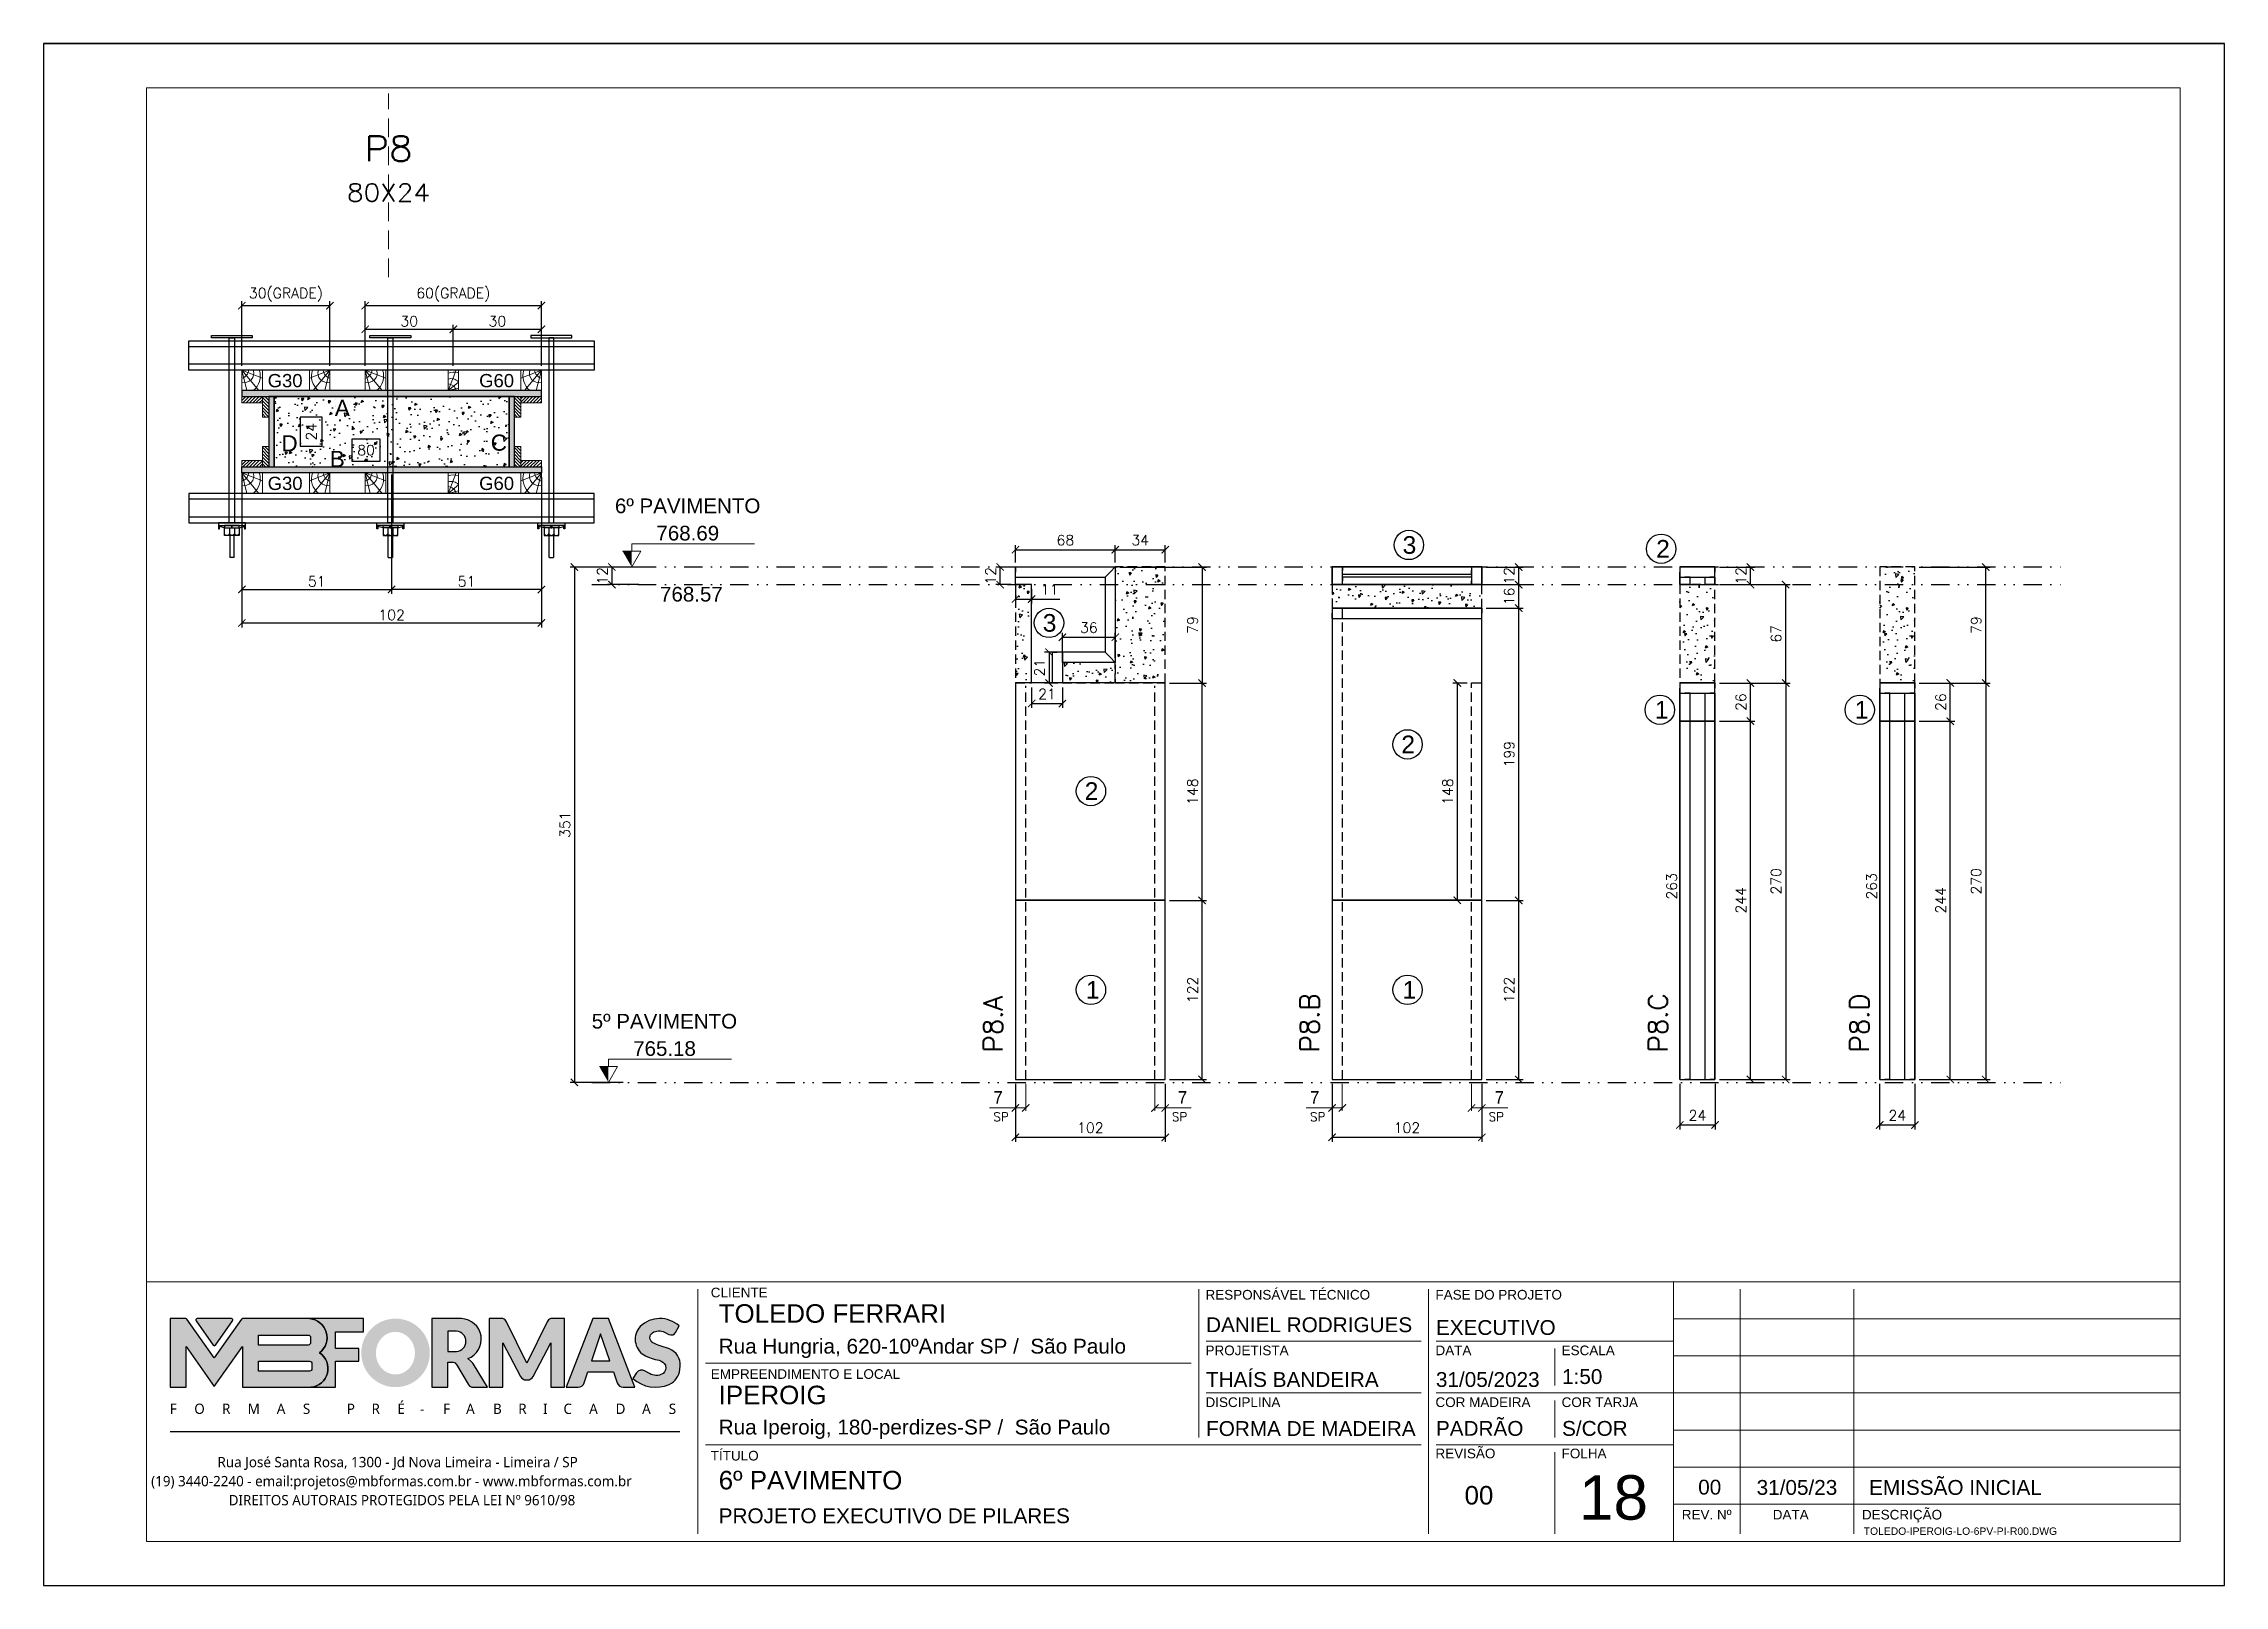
# Model space of a CAD drawing. Extents: x -23436 to 4767, y -4131 to 9755.
# Drawn here: x -17506 to -16021, y 4082 to 5132 of the extents above; entities that cross this region are included whole.
import ezdxf
from ezdxf.enums import TextEntityAlignment as Align

# ---------------------------------------------------------------- set-up
doc = ezdxf.new("R2010")
doc.units = 0
doc.header["$PDMODE"] = 2
doc.header["$PDSIZE"] = 10
for name, pattern in [('CABLIN', [0.35, 0.25, -0.1]), ('DIVIDE2', [0.625, 0.25, -0.125, 0, -0.125, 0, -0.125]), ('HIDDEN', [9.525, 6.35, -3.175])]:
    doc.linetypes.add(name, pattern=pattern)
doc.layers.get('0').update_dxf_attribs({"lineweight": 13})
doc.layers.get('Defpoints').update_dxf_attribs({"lineweight": 13})
for name, color, linetype in [('Barra de Ancoragem', 20, 'Continuous'), ('CHAPA', 1, 'Continuous'), ('Concreto', 250, 'HIDDEN'), ('Cota', 4, 'Continuous'), ('Cota Sarrafo', 180, 'Continuous'), ('Hachura', 252, 'CABLIN'), ('MB Logo', 254, 'Continuous'), ('MEIO_PONT', 93, 'Continuous'), ('Nível', 160, 'Continuous'), ('Painéis', 30, 'Continuous'), ('Perfil Metálico', 224, 'Continuous'), ('Romaneio', 10, 'Continuous'), ('Sarr 7x7', 104, 'Continuous'), ('Sarrafo de Pressão', 42, 'HIDDEN'), ('Texto de Titulo', 7, 'Continuous'), ('Texto Nível', 251, 'Continuous'), ('Texto Qtd Sarr', 242, 'Continuous'), ('TEXTO_GERAL', 7, 'Continuous')]:
    doc.layers.add(name, color=color, linetype=linetype)
for name, color, linetype, lineweight in [('FOLHA MB', 7, 'Continuous', 13), ('Madeira', 100, 'Continuous', 13), ('N° FOLHA', 5, 'Continuous', 13), ('Sarr 2.2x7', 40, 'Continuous', 9), ('sarrafo', 93, 'Continuous', 13), ('Texto Seção', 7, 'Continuous', 15)]:
    doc.layers.add(name, color=color, linetype=linetype, lineweight=lineweight)
doc.layers.add('Laje_Perimetro', color=7, linetype='Continuous', plot=False)
doc.styles.add('ARIAL', font='arial.ttf', dxfattribs={"oblique": 15, "height": 25})
doc.styles.add('MB_C01', font='arial.ttf', dxfattribs={"height": 1.3})
doc.styles.add('MB_C02', font='arial.ttf', dxfattribs={"height": 2})
doc.styles.add('MB_C03', font='arial.ttf', dxfattribs={"height": 2.5})
doc.styles.add('MB_C04', font='arial.ttf', dxfattribs={"height": 6})
doc.styles.add('MtXpl_Lucida_Sans_Un', font='l_10646.ttf')
doc.styles.add('REGUA-120', font='ROMANS.shx', dxfattribs={"height": 15})
doc.styles.add('ROMANS', font='romans.shx')
doc.styles.add('ROMAS860', font='ROMAS860.SHX')
doc.styles.add('SANSSERIF', font='sas_____.pfb')
doc.dimstyles.new('Cota Paínel', dxfattribs={"dimtxt": 7, "dimasz": 5, "dimexe": 3, "dimexo": 3, "dimgap": 3, "dimtad": 1, "dimdec": 1, "dimzin": 12, "dimdsep": 46, "dimtxsty": 'ROMANS', "dimblk": 'ARCHTICK', "dimcen": 0, "dimclrd": 4, "dimclre": 4, "dimclrt": 1, "dimadec": 1, "dimazin": 3, "dimtfac": 1, "dimtdec": 1, "dimtmove": 0, "dimatfit": 3, "dimldrblk": 'OBLIQUE', "dimfxl": 0, "dimtolj": 1, "dimtzin": 12, "dimarcsym": 0})
doc.dimstyles.new('COTA SECAO', dxfattribs={"dimtxt": 7, "dimasz": 5, "dimexe": 3, "dimexo": 3, "dimgap": 2, "dimtad": 3, "dimdec": 1, "dimlfac": 0.5, "dimzin": 12, "dimdsep": 46, "dimtxsty": 'ROMANS', "dimblk": 'ARCHTICK', "dimcen": 0, "dimclrd": 4, "dimclre": 4, "dimclrt": 1, "dimadec": 1, "dimazin": 3, "dimtfac": 1, "dimtdec": 1, "dimtmove": 0, "dimatfit": 3, "dimldrblk": 'OBLIQUE', "dimfxl": 0, "dimtolj": 1, "dimtzin": 12, "dimarcsym": 0})
doc.dimstyles.new('cotas', dxfattribs={"dimtxt": 8.5, "dimasz": 5, "dimexe": 2, "dimexo": 3, "dimgap": 3, "dimtad": 1, "dimdec": 1, "dimzin": 9, "dimdsep": 46, "dimtxsty": 'ROMAS860', "dimblk": 'ARCHTICK', "dimcen": 0, "dimclrd": 4, "dimclre": 4, "dimclrt": 1, "dimadec": 0, "dimazin": 2, "dimtfac": 1, "dimtdec": 1, "dimtix": 1, "dimtmove": 0, "dimatfit": 2, "dimldrblk": 'OBLIQUE', "dimfxl": 0, "dimtolj": 1, "dimtzin": 0, "dimlwd": 13, "dimlwe": 13, "dimarcsym": 0})
doc.dimstyles.new('PAINEL', dxfattribs={"dimtxt": 7, "dimasz": 5, "dimexe": 3, "dimexo": 3, "dimgap": 3, "dimtad": 1, "dimdec": 1, "dimzin": 12, "dimdsep": 46, "dimtxsty": 'ROMANS', "dimblk": 'ARCHTICK', "dimcen": 0, "dimclrd": 4, "dimclre": 4, "dimclrt": 1, "dimadec": 1, "dimazin": 3, "dimtfac": 1, "dimtdec": 1, "dimtmove": 0, "dimatfit": 3, "dimldrblk": 'OBLIQUE', "dimfxl": 0, "dimtolj": 1, "dimtzin": 12, "dimarcsym": 0})
doc.dimstyles.new('projeto2', dxfattribs={"dimtxt": 7, "dimasz": 5, "dimexe": 1.25, "dimexo": 2.5, "dimgap": 2, "dimtad": 1, "dimdec": 1, "dimdsep": 46, "dimtxsty": 'ROMANS', "dimblk": 'OBLIQUE', "dimcen": 10, "dimdle": 1, "dimse1": 1, "dimse2": 1, "dimsd1": 1, "dimsd2": 1, "dimclrd": 256, "dimclre": 256, "dimclrt": 1, "dimadec": 0, "dimazin": 0, "dimtfac": 1, "dimtdec": 1, "dimtmove": 0, "dimatfit": 3, "dimldrblk": 'OBLIQUE', "dimfxl": 0, "dimlwd": -1, "dimlwe": -1, "dimarcsym": 0})
doc.dimstyles.new('SECÇÃO 2', dxfattribs={"dimtxt": 7, "dimasz": 6, "dimexe": 0.18, "dimexo": 2, "dimgap": -4, "dimtad": 3, "dimdec": 1, "dimlfac": 0.5, "dimzin": 12, "dimdsep": 46, "dimtxsty": 'ROMANS', "dimblk": 'ARCHTICK', "dimcen": 0.09, "dimse1": 1, "dimse2": 1, "dimsd1": 1, "dimsd2": 1, "dimclrd": 180, "dimclre": 5, "dimclrt": 1, "dimadec": 0, "dimazin": 3, "dimtfac": 1, "dimtdec": 1, "dimtofl": 0, "dimtmove": 0, "dimatfit": 3, "dimldrblk": 'ARCHTICK', "dimfxl": 0, "dimtolj": 1, "dimtzin": 0, "dimarcsym": 0})
pattern_1 = [(230, (1680.356, 0), (-18.218467, 1.593909), [1.905, -20.955]), (175, (1680.356, 0), (3.524342, -19.105685), [1.524, -16.764058]), (280.45144, (1678.838, 0.133), (-14.694125, -17.511775), [1.619, -17.809024]), (226.1842, (1680.356, -5.08), (-27.107904, 4.204233), [2.8575, -31.4325]), (276.63556, (1678.098, -4.73), (-23.740413, -24.742612), [2.428502, -26.71356]), (171.18415, (1680.356, -5.08), (-23.740413, -24.742612), [2.285997, -25.145973]), (201, (1677.816, -3.81), (-15.161439, 10.22652), [1.905, -20.955]), (146, (1677.816, -3.81), (-6.180203, -18.418797), [1.524, -16.764]), (251.45144, (1676.553, -2.958), (-21.341642, -8.192277), [1.619, -17.808994]), (217.5, (1680.3565, 0), (-0.3088603, -8.4555039), [0, -16.5608, 0, -17.018, 0, -16.8275]), (187.5, (1680.3565, 0), (-6.6819663, -10.0180575), [0, -9.7028, 0, -16.1798, 0, -6.4135]), (147.5, (1686.021, 0), (-13.5590595, 0.5728744), [0, -6.35, 0, -19.812, 0, -26.289]), (137.5, (1688.561, 0), (-14.812918, -2.542649), [0, -8.255, 0, -13.1572, 0, -18.669])]

msp = doc.modelspace()

# ---------------------------------------------------------------- texts
at = {"layer": 'N° FOLHA', "color": 5, "style": 'MB_C04'}
msp.add_text('18', height=30.3061, dxfattribs=at).set_placement((-16460.91, 4127.003))
at = {"layer": 'Romaneio', "color": 0, "style": 'ARIAL'}
for s, p in [('3', (-16576.293, 4790.817)), ('2', (-16403.62, 4788.22)), ('3', (-16821.354, 4737.758)), ('1', (-16404.561, 4678.569)), ('1', (-16268.39, 4678.569)), ('2', (-16577.169, 4655.017)), ('2', (-16792.791, 4623.193)), ('1', (-16791.932, 4487.846)), ('1', (-16576.309, 4487.846))]:
    msp.add_text(s, height=12, dxfattribs=at).set_placement(p, align=Align.MIDDLE_CENTER)
at = {"layer": 'Texto Nível', "style": 'ARIAL'}
for s, p in [('6º PAVIMENTO', (-17018.297, 4812.468)), ('768.69', (-17046.359, 4793.876)), ('768.57', (-17043.89, 4752.293)), ('5º PAVIMENTO', (-17034.137, 4461.468)), ('765.18', (-17062.199, 4442.876))]:
    msp.add_text(s, height=10, dxfattribs=at).set_placement(p, align=Align.RIGHT)
at = {"layer": 'Texto Seção', "char_height": 13, "width": 285.32988, "attachment_point": 7, "rotation": 90, "style": 'REGUA-120'}
for s, insert in [('P8.A', (-16853.397, 4445.313)), ('P8.B', (-16637.775, 4445.313)), ('P8.C', (-16400.575, 4445.313)), ('P8.D', (-16263.401, 4445.313))]:
    msp.add_mtext(s, dxfattribs=dict(at, insert=insert))
at = {"layer": 'Texto Seção', "char_height": 6, "style": 'ROMANS'}
for insert, attachment_point in [((-16849.127, 4398.418), 9), ((-16738.057, 4398.418), 7), ((-16633.505, 4398.418), 9), ((-16522.435, 4398.418), 7)]:
    msp.add_mtext('SP', dxfattribs=dict(at, insert=insert, attachment_point=attachment_point))
at = {"layer": 'TEXTO_GERAL', "color": 0, "linetype": 'Continuous', "style": 'SANSSERIF'}
for s, p in [('G30', (-17353.79, 4902.756)), ('G60', (-17209.79, 4902.756)), ('G30', (-17353.79, 4832.756)), ('G60', (-17209.79, 4832.756))]:
    msp.add_text(s, height=9, dxfattribs=at).set_placement(p, align=Align.MIDDLE_LEFT)
at = {"layer": 'TEXTO_GERAL', "style": 'ARIAL'}
for s, p in [('A', (-17302.967, 4884.168)), ('D', (-17338.9, 4860.027)), ('C', (-17196.397, 4860.51)), ('B', (-17306.373, 4849.391))]:
    msp.add_text(s, height=11, dxfattribs=at).set_placement(p, align=Align.MIDDLE_CENTER)

# ---------------------------------------------------------------- blocks, each defined once
blk = doc.blocks.new('MB-NOVO')
at = {"layer": 'MB Logo', "linetype": 'Continuous'}
h = blk.add_hatch(color=256, dxfattribs=at)
h.dxf.hatch_style = 1
h.set_gradient(color1=(242, 132, 69), color2=(247, 180, 141), rotation=90, tint=1)
h.paths.add_polyline_path([(-18529.6, 10980.8), (-18475.7, 10980.8, 0.706757), (-18468.7, 11008, 0.681802), (-18476.7, 11034.9), (-18529.4, 11034.9, 0.243712), (-18530.2, 11034.5), (-18551.7, 11003.9), (-18573.3, 11034.5, 0.243712), (-18574.1, 11034.9), (-18586.5, 11034.9), (-18586.5, 10980.8), (-18573.9, 10980.8), (-18573.9, 11012.9), (-18551.7, 10981.5), (-18529.6, 11012.9)])
h.paths.add_polyline_path([(-18516.8, 11014.1), (-18516.8, 11022), (-18477.8, 11022, -0.414214), (-18475.8, 11020), (-18475.8, 11016.1, -0.414214), (-18477.8, 11014.1)], flags=16)
h.paths.add_polyline_path([(-18516.8, 11001.4), (-18476.8, 11001.4, -0.414214), (-18474.8, 10999.4), (-18474.8, 10995.5, -0.414214), (-18476.8, 10993.5), (-18516.8, 10993.5)], flags=16)
at = {"layer": 'MB Logo', "true_color": 0x262626}
h = blk.add_hatch(color=250, dxfattribs=at)
h.dxf.hatch_style = 1
h.paths.add_polyline_path([(-18537.3, 11033.3, 0.60809), (-18538.1, 11034.9), (-18565.3, 11034.9, 0.60809), (-18566.1, 11033.3), (-18552.5, 11014, 0.518202), (-18550.9, 11014)])
h = blk.add_hatch(color=250, dxfattribs=at)
h.dxf.hatch_style = 1
h.paths.add_polyline_path([(-18456.2, 11011.3), (-18456.2, 11024.6), (-18434.2, 11024.6), (-18434.2, 11034.9), (-18476.7, 11034.9, -0.681802), (-18468.7, 11008, -0.706757), (-18475.7, 10980.8), (-18456.2, 10980.8), (-18456.2, 11001.4), (-18437.8, 11001.4), (-18437.8, 11011.3)])
h = blk.add_hatch(color=250, dxfattribs=at)
h.dxf.hatch_style = 1
h.paths.add_polyline_path([(-18435.9, 11007.9, 1), (-18381.9, 11007.9, 1)])
edge = h.paths.add_edge_path(flags=16)
edge.add_ellipse((-18409, 11007.7), major_axis=(0, 16.8), ratio=0.916255, start_angle=0, end_angle=360)
h = blk.add_hatch(color=250, dxfattribs=at)
h.dxf.hatch_style = 1
h.paths.add_polyline_path([(-18357, 11034.9), (-18380.2, 11034.9), (-18380.2, 10980.8), (-18367.6, 10980.8), (-18367.6, 11000.7), (-18363.4, 11000.7, -0.195765), (-18360.9, 10998.9), (-18351.8, 10983.2, 0.261385), (-18347.5, 10980.8), (-18336.4, 10980.8), (-18347.5, 10999, 0.082429), (-18349.6, 11001.5), (-18351.9, 11003.4, 0.81838)])
h.paths.add_polyline_path([(-18360.8, 11009), (-18367.6, 11009), (-18367.6, 11025), (-18360.8, 11025, -0.92578)], flags=16)
h = blk.add_hatch(color=250, dxfattribs=at)
h.dxf.hatch_style = 1
h.paths.add_polyline_path([(-18286.6, 11015.9), (-18286.6, 10980.8), (-18275.8, 10980.8), (-18275.8, 11034.9), (-18286.6, 11034.9, 0.216647), (-18289.4, 11032.4), (-18305.5, 10999.8), (-18321.6, 11032.7, 0.199908), (-18324.3, 11034.9), (-18335.2, 11034.9), (-18335.2, 10980.8), (-18324.3, 10980.8), (-18324.3, 11015.9), (-18310.4, 10989.3, 0.279644), (-18306, 10986.6, 0.340986), (-18300.5, 10989.3)])
h = blk.add_hatch(color=250, dxfattribs=at)
h.dxf.hatch_style = 1
h.paths.add_polyline_path([(-18274.4, 10980.8), (-18265, 10980.8, 0.322517), (-18260.2, 10984.3), (-18257.3, 10993), (-18237.2, 10993), (-18234.3, 10984.3, 0.322517), (-18229.5, 10980.8), (-18220.3, 10980.8), (-18241.2, 11034.9), (-18253.4, 11034.9)])
h.paths.add_polyline_path([(-18254.4, 11001.6), (-18247.3, 11023), (-18240.1, 11001.6)], flags=16)
h = blk.add_hatch(color=250, dxfattribs=at)
h.dxf.hatch_style = 1
h.paths.add_polyline_path([(-18206, 11024, -0.247671), (-18196.9, 11024.3), (-18193.5, 11022.5, 0.40799), (-18188.2, 11024.1), (-18185.4, 11029.1, 0.392837), (-18216.2, 11028.7, 0.467779), (-18213.3, 11006.3, 0.077523), (-18201.2, 11002.1, -0.214206), (-18196.1, 10997.9, -0.284295), (-18198.2, 10991.4, -0.26924), (-18208.8, 10991.6), (-18212.2, 10993.6, 0.407727), (-18219, 10992.1), (-18221.8, 10987.7, 0.296878), (-18193.2, 10983.1, 0.272251), (-18184.9, 10995.3), (-18184.6, 10997.9, 0.348906), (-18193.7, 11011.2), (-18200.4, 11013.5, -0.045018), (-18205.8, 11015.7, -0.618284)])
at = {"layer": 'MB Logo', "linetype": 'Continuous'}
blk.add_line((-18586.5, 10945.9), (-18184.8, 10945.9), dxfattribs=at)
at = {"layer": 'MB Logo', "color": 23, "linetype": 'Continuous', "true_color": 0xf28445}
for points in [[(-18573.3, 11034.5, 0.243712), (-18574.1, 11034.9), (-18586.5, 11034.9), (-18586.5, 10980.8), (-18573.9, 10980.8), (-18573.9, 11012.9), (-18551.7, 10981.5), (-18529.6, 11012.9), (-18529.6, 10980.8), (-18475.7, 10980.8, 0.706757), (-18468.7, 11008, 0.681802), (-18476.7, 11034.9), (-18529.4, 11034.9, 0.243712), (-18530.2, 11034.5), (-18551.7, 11003.9)], [(-18516.8, 11022), (-18477.8, 11022, -0.414214), (-18475.8, 11020), (-18475.8, 11016.1, -0.414214), (-18477.8, 11014.1), (-18516.8, 11014.1)], [(-18516.8, 11001.4), (-18476.8, 11001.4, -0.414214), (-18474.8, 10999.4), (-18474.8, 10995.5, -0.414214), (-18476.8, 10993.5), (-18516.8, 10993.5)]]:
    blk.add_lwpolyline(points, format="xyb", close=True, dxfattribs=at)
at = {"layer": 'MB Logo', "color": 250, "true_color": 0x262626}
for points in [[(-18537.3, 11033.3, 0.60809), (-18538.1, 11034.9), (-18565.3, 11034.9, 0.60809), (-18566.1, 11033.3), (-18552.5, 11014, 0.518202), (-18550.9, 11014)], [(-18437.8, 11011.3), (-18456.2, 11011.3), (-18456.2, 11024.6), (-18434.2, 11024.6), (-18434.2, 11034.9), (-18476.7, 11034.9, -0.681802), (-18468.7, 11008, -0.706757), (-18475.7, 10980.8), (-18456.2, 10980.8), (-18456.2, 11001.4), (-18437.8, 11001.4)], [(-18347.5, 10980.8), (-18336.4, 10980.8), (-18347.5, 10999, 0.082429), (-18349.6, 11001.5), (-18351.9, 11003.4, 0.81838), (-18357, 11034.9), (-18380.2, 11034.9), (-18380.2, 10980.8), (-18367.6, 10980.8), (-18367.6, 11000.7), (-18363.4, 11000.7, -0.209789), (-18360.8, 10998.7), (-18351.8, 10983.2, 0.261385)], [(-18286.6, 11015.9), (-18286.6, 10980.8), (-18275.8, 10980.8), (-18275.8, 11034.9), (-18286.6, 11034.9, 0.216647), (-18289.4, 11032.4), (-18305.5, 10999.8), (-18321.5, 11032.4, 0.216647), (-18324.3, 11034.9), (-18335.2, 11034.9), (-18335.2, 10980.8), (-18324.3, 10980.8), (-18324.3, 11015.9), (-18310.4, 10989.3, 0.279644), (-18306, 10986.6), (-18304.9, 10986.6, 0.279644), (-18300.5, 10989.3)], [(-18265, 10980.8, 0.322517), (-18260.2, 10984.3), (-18257.3, 10993), (-18237.2, 10993), (-18234.3, 10984.3, 0.322517), (-18229.5, 10980.8), (-18220.3, 10980.8), (-18241.2, 11034.9), (-18253.4, 11034.9), (-18274.4, 10980.8)], [(-18206.2, 11015.9, -0.549626), (-18206.4, 11023.8, -0.258723), (-18196.9, 11024.3), (-18193.5, 11022.5, 0.40799), (-18188.2, 11024.1), (-18185.4, 11029.1, 0.392837), (-18216.2, 11028.7, 0.467779), (-18213.3, 11006.3, 0.077523), (-18201.2, 11002.1, -0.203897), (-18196.3, 10998.2), (-18196.1, 10997.8, -0.267611), (-18198, 10991.6), (-18198.5, 10991.3, -0.261145), (-18208.8, 10991.6), (-18212.2, 10993.6, 0.407727), (-18219, 10992.1), (-18221.8, 10987.7, 0.296878), (-18193.2, 10983.1, 0.265963), (-18184.9, 10994.9), (-18184.7, 10997.6, 0.340466), (-18193.1, 11011), (-18200.4, 11013.5, -0.049298)], [(-18367.6, 11009), (-18360.8, 11009, 0.92578), (-18360.8, 11025), (-18367.6, 11025)]]:
    blk.add_lwpolyline(points, format="xyb", close=True, dxfattribs=at)
blk.add_lwpolyline([(-18247.3, 11023), (-18254.4, 11001.6), (-18240.1, 11001.6)], close=True, dxfattribs=at)
at = {"layer": 'MB Logo', "color": 250, "true_color": 0x262626, "style": 'MtXpl_Lucida_Sans_Un'}
for s, height, p in [('F', 8.12, (-18586.8, 10959.8)), ('O', 8.12, (-18567.5, 10959.8)), ('R', 8.12, (-18545.6, 10959.8)), ('M', 8.12, (-18525.4, 10959.8)), ('A', 8.12, (-18502.5, 10959.8)), ('S', 8.12, (-18481.9, 10959.8)), ('P', 8.12, (-18447.3, 10959.8)), ('R', 8.12, (-18427.8, 10959.8)), ('É', 8.12, (-18407.5, 10959.8)), ('-', 8.12, (-18389.6, 10959.8)), ('F', 8.12, (-18371.4, 10959.8)), ('A', 8.12, (-18353.3, 10959.8)), ('B', 8.12, (-18332.1, 10959.8)), ('R', 8.12, (-18312.2, 10959.8)), ('I', 8.12, (-18292.7, 10959.8)), ('C', 8.12, (-18276.6, 10959.8)), ('A', 8.12, (-18256.3, 10959.8)), ('D', 8.12, (-18235.5, 10959.8)), ('A', 8.12, (-18214.6, 10959.8)), ('S', 8.12, (-18193.6, 10959.8)), ('DIREITOS AUTORAIS PROTEGIDOS PELA LEI Nº 9610/98', 8.122, (-18540.4, 10887.8))]:
    blk.add_text(s, height=height, dxfattribs=at).set_placement(p)
at = {"layer": 'MB Logo', "style": 'MtXpl_Lucida_Sans_Un'}
for s, p in [('Rua José Santa Rosa, 1300 - Jd Nova Limeira - Limeira / SP', (-18549.2, 10917.8)), ('(19) 3440-2240 - email:projetos@mbformas.com.br - www.mbformas.com.br', (-18601.5, 10902.8))]:
    blk.add_text(s, height=8.122, dxfattribs=at).set_placement(p)
blk = doc.blocks.new('A$C169d8357')
at = {"layer": 'FOLHA MB', "color": 1}
for p, q in [((1109.8, 356.7), (70, 356.7)), ((1109.8, 356.7), (1109.8, 179.9)), ((1455, 356.7), (1109.8, 356.7)), ((445.6, 351.7), (445.6, 185)), ((786.6, 351.7), (786.6, 250.7)), ((943.1, 351.7), (943.1, 185)), ((1155.3, 185), (1155.3, 351.7)), ((1232.6, 351.7), (1232.6, 185)), ((1455, 331.5), (1109.8, 331.5)), ((938.1, 316.3), (791.6, 316.3)), ((1109.8, 316.3), (948.2, 316.3)), ((781.5, 301.2), (450.7, 301.2)), ((1029, 311.3), (1029, 286)), ((1455, 306.2), (1109.8, 306.2)), ((938.1, 281), (791.6, 281)), ((1109.8, 281), (948.2, 281)), ((1029, 275.9), (1029, 250.7)), ((1455, 281), (1109.8, 281)), ((1455, 255.7), (1109.8, 255.7)), ((938.1, 245.6), (450.7, 245.6)), ((1109.8, 245.6), (948.2, 245.6)), ((1029, 240.6), (1029, 185)), ((1455, 230.4), (1109.8, 230.4)), ((1455, 205.2), (1109.8, 205.2))]:
    blk.add_line(p, q, dxfattribs=at)
for points in [[(0, 1199.9), (0, 149.9), (1485, 149.9), (1485, 1199.9)], [(70, 1169.9), (70, 179.9), (1455, 179.9), (1455, 1169.9)]]:
    blk.add_lwpolyline(points, close=True, dxfattribs=at)
at = {"layer": 'MB Logo', "xscale": 0.8642040370897565, "yscale": 0.8642040370897565, "zscale": 0.8642040370897565}
blk.add_blockref('MB-NOVO', (16148.7, -9204.8), dxfattribs=at)
at = {"layer": 'FOLHA MB', "color": 6}
for s, height, style, p in [('CLIENTE', 6.57, 'MB_C01', (454.3, 346.1)), ('RESPONSÁVEL TÉCNICO', 6.566, 'MB_C01', (791.2, 344.6)), ('FASE DO PROJETO', 6.566, 'MB_C01', (947.8, 344.6)), ('Rua Hungria, 620-10ºAndar SP /  São Paulo', 10.102, 'MB_C02', (459.7, 307.8)), ('PROJETISTA', 6.57, 'MB_C01', (791.2, 306.7)), ('DATA', 6.57, 'MB_C01', (947.8, 306.7)), ('ESCALA', 6.57, 'MB_C01', (1033.7, 306.7)), ('EMPREENDIMENTO E LOCAL', 6.566, 'MB_C01', (454.3, 290.6)), ('DISCIPLINA', 6.57, 'MB_C01', (791.2, 271.4)), ('COR MADEIRA', 6.566, 'MB_C01', (947.8, 271.4)), ('COR TARJA', 6.57, 'MB_C01', (1033.7, 271.4)), ('Rua Iperoig, 180-perdizes-SP /  São Paulo', 10.102, 'MB_C02', (459.7, 252.7)), ('TÍTULO', 6.57, 'MB_C01', (454.3, 235)), ('REVISÃO', 6.57, 'MB_C01', (947.8, 236.5)), ('FOLHA', 6.57, 'MB_C01', (1033.7, 236.5)), ('PROJETO EXECUTIVO DE PILARES', 10.102, 'MB_C02', (459.7, 192.3))]:
    blk.add_text(s, height=height, dxfattribs=dict(at, style=style)).set_placement(p)
at = {"layer": 'FOLHA MB', "color": 5}
for s, height, style, p in [('TOLEDO FERRARI', 12.628, 'MB_C03', (459.7, 328.8)), ('DANIEL RODRIGUES', 10.102, 'MB_C02', (791.6, 322.4)), ('EXECUTIVO', 10.1, 'MB_C02', (948.1, 320.5)), ('THAÍS BANDEIRA', 10.102, 'MB_C02', (791.5, 285.1)), ('1:50', 10.1, 'MB_C02', (1034, 287.1)), ('IPEROIG', 12.63, 'MB_C03', (459.7, 273.3)), ('31/05/2023', 10.1, 'MB_C02', (948.1, 285.1)), ('FORMA DE MADEIRA', 10.102, 'MB_C02', (791.6, 251.7)), ('PADRÃO', 10.1, 'MB_C02', (948.1, 251.8)), ('S/COR', 10.1, 'MB_C02', (1034, 251.8)), ('6º PAVIMENTO', 12.628, 'MB_C03', (459.7, 215.3)), ('EMISSÃO INICIAL', 10.102, 'MB_C02', (1243.1, 211.6)), ('00', 12.63, 'MB_C03', (967.6, 205)), ('00', 10.1, 'MB_C02', (1126.7, 211.8)), ('31/05/23', 10.1, 'MB_C02', (1166.5, 211.6))]:
    blk.add_text(s, height=height, dxfattribs=dict(at, style=style)).set_placement(p)
at = {"layer": 'FOLHA MB', "color": 6, "style": 'MB_C01'}
for s, p in [('REV. Nº', (1132.5, 198.1)), ('DATA', (1189.7, 198.1)), ('DESCRIÇÃO', (1265.5, 198.1))]:
    blk.add_text(s, height=6.57, dxfattribs=at).set_placement(p, align=Align.MIDDLE_CENTER)
at = {"layer": 'FOLHA MB', "insert": (1239.4, 189.4), "char_height": 5.051, "width": 210.818, "attachment_point": 1, "style": 'MB_C04'}
blk.add_mtext('TOLEDO-IPEROIG-LO-6PV-PI-R00.DWG', dxfattribs=at)
blk = doc.blocks.new('ERTYERTYUYTURTYUTRYU')
at = {"layer": 'Barra de Ancoragem'}
for p, q in [((8963.3, 10873.8), (8963.3, 10855.5)), ((8964.9, 10869.7), (8964.1, 10873.2)), ((8964.9, 10859.7), (8964.1, 10856.1)), ((8985.1, 10863.2), (8985.1, 10866.1))]:
    blk.add_line(p, q, dxfattribs=at)
at = {"layer": 'Barra de Ancoragem', "flags": 128}
for points in [[(8961.5, 10855.5), (8961.5, 10873.8), (8963.3, 10873.8), (8963.3, 10855.5)], [(8963.3, 10873.8), (8965.7, 10873.8), (8965.7, 10873.2), (8963.3, 10873.2)], [(8963.3, 10869.7), (8964.9, 10869.7), (8964.9, 10859.7), (8963.3, 10859.7)], [(8963.3, 10856.1), (8965.7, 10856.1), (8965.7, 10855.5), (8963.3, 10855.5)]]:
    blk.add_lwpolyline(points, close=True, dxfattribs=at)
for points in [[(8964.9, 10864.4), (8963.3, 10864.4), (8963.3, 10865), (8964.9, 10865), (8964.9, 10864.4), (8964.9, 10865)], [(8964.9, 10859.7), (8970.1, 10859.7), (8970.1, 10869.7), (8964.9, 10869.7)], [(8985.1, 10863.2), (8970.1, 10863.2), (8970.1, 10866.1), (8985.1, 10866.1)]]:
    blk.add_lwpolyline(points, dxfattribs=at)
for points in [[(8964.9, 10866.4), (8969, 10866.4, 0.729796), (8969, 10869.7, 0.729796)], [(8964.9, 10862.9), (8969, 10862.9, 0.666667), (8969, 10866.4, 0.666667)]]:
    blk.add_lwpolyline(points, format="xyb", dxfattribs=at)
at = {"layer": 'Barra de Ancoragem'}
blk.add_arc((8968.4, 10861.3), 1.7, 287.7564, 72.2436, dxfattribs=at)
blk = doc.blocks.new('*D132')
at = {"layer": 'Cota', "color": 180, "lineweight": -2, "transparency": 16777216}
for p, q in [((-17277.1, 4862.9), (-17296.4, 4862.9)), ((-17296.4, 4862.9), (-17296.4, 4847.9)), ((-17277.1, 4847.9), (-17277.1, 4862.9)), ((-17296.4, 4847.9), (-17277.1, 4847.9))]:
    blk.add_line(p, q, dxfattribs=at)
at = {"layer": 'Defpoints', "color": 0, "transparency": 16777216}
for p in [(-17349.4, 4843.9), (-17189.4, 4843.9), (-17189.4, 4843.9)]:
    blk.add_point(p, dxfattribs=at)
at = {"layer": 'Cota', "color": 1, "transparency": 16777216, "insert": (-17286.8, 4855.4), "char_height": 7, "attachment_point": 5, "style": 'ROMANS'}
blk.add_mtext('\\A1;80', dxfattribs=at)
blk = doc.blocks.new('_ArchTick')
at = {"color": 0, "linetype": 'ByBlock', "const_width": 0.15}
blk.add_lwpolyline([(-0.5, -0.5), (0.5, 0.5)], dxfattribs=at)
blk = doc.blocks.new('*D133')
at = {"layer": 'Cota', "color": 4, "lineweight": -2, "transparency": 16777216}
for p, q in [((-17371.4, 4836.9), (-17371.4, 4734.7)), ((-17167.4, 4836.9), (-17167.4, 4734.7)), ((-17371.4, 4737.7), (-17167.4, 4737.7))]:
    blk.add_line(p, q, dxfattribs=at)
at = {"layer": 'Defpoints', "color": 0, "transparency": 16777216}
for p in [(-17371.4, 4839.9), (-17167.4, 4839.9), (-17167.4, 4737.7)]:
    blk.add_point(p, dxfattribs=at)
at = {"layer": 'Cota', "color": 4, "lineweight": -2, "transparency": 16777216, "xscale": 5, "yscale": 5, "zscale": 5, "rotation": 180}
blk.add_blockref('_ArchTick', (-17371.4, 4737.7), dxfattribs=at)
at = {"layer": 'Cota', "color": 4, "lineweight": -2, "transparency": 16777216, "xscale": 5, "yscale": 5, "zscale": 5}
blk.add_blockref('_ArchTick', (-17167.4, 4737.7), dxfattribs=at)
at = {"layer": 'Cota', "color": 1, "transparency": 16777216, "insert": (-17269.4, 4743.2), "char_height": 7, "attachment_point": 5, "style": 'ROMANS'}
blk.add_mtext('\\A1;102', dxfattribs=at)
blk = doc.blocks.new('_OBLIQUE')
at = {"color": 0, "linetype": 'ByBlock', "lineweight": -2}
for p, q in [((0, 0), (-1, 0)), ((-0.5, -0.5), (0.5, 0.5))]:
    blk.add_line(p, q, dxfattribs=at)
blk = doc.blocks.new('*D134')
at = {"layer": 'Cota', "color": 4, "lineweight": -2, "transparency": 16777216}
for p, q in [((-17269.4, 4838.9), (-17269.4, 4757.5)), ((-17371.4, 4802.9), (-17371.4, 4757.5)), ((-17371.4, 4760.5), (-17269.4, 4760.5))]:
    blk.add_line(p, q, dxfattribs=at)
at = {"layer": 'Defpoints', "color": 0, "transparency": 16777216}
for p in [(-17269.4, 4841.9), (-17371.4, 4805.9), (-17269.4, 4760.5)]:
    blk.add_point(p, dxfattribs=at)
at = {"layer": 'Cota', "color": 4, "lineweight": -2, "transparency": 16777216, "xscale": 5, "yscale": 5, "zscale": 5, "rotation": 180}
blk.add_blockref('_ArchTick', (-17371.4, 4760.5), dxfattribs=at)
at = {"layer": 'Cota', "color": 4, "lineweight": -2, "transparency": 16777216, "xscale": 5, "yscale": 5, "zscale": 5}
blk.add_blockref('_ArchTick', (-17269.4, 4760.5), dxfattribs=at)
at = {"layer": 'Cota', "color": 1, "transparency": 16777216, "insert": (-17320.4, 4766), "char_height": 7, "attachment_point": 5, "style": 'ROMANS'}
blk.add_mtext('\\A1;51', dxfattribs=at)
blk = doc.blocks.new('*D135')
at = {"layer": 'Cota', "color": 4, "lineweight": -2, "transparency": 16777216}
for p, q in [((-17269.4, 4838.9), (-17269.4, 4757.5)), ((-17167.4, 4802.9), (-17167.4, 4757.5)), ((-17167.4, 4760.5), (-17269.4, 4760.5))]:
    blk.add_line(p, q, dxfattribs=at)
at = {"layer": 'Defpoints', "color": 0, "transparency": 16777216}
for p in [(-17269.4, 4841.9), (-17167.4, 4805.9), (-17269.4, 4760.5)]:
    blk.add_point(p, dxfattribs=at)
at = {"layer": 'Cota', "color": 4, "lineweight": -2, "transparency": 16777216, "xscale": 5, "yscale": 5, "zscale": 5, "rotation": 180}
blk.add_blockref('_ArchTick', (-17269.4, 4760.5), dxfattribs=at)
at = {"layer": 'Cota', "color": 4, "lineweight": -2, "transparency": 16777216, "xscale": 5, "yscale": 5, "zscale": 5}
blk.add_blockref('_ArchTick', (-17167.4, 4760.5), dxfattribs=at)
at = {"layer": 'Cota', "color": 1, "transparency": 16777216, "insert": (-17218.4, 4766), "char_height": 7, "attachment_point": 5, "style": 'ROMANS'}
blk.add_mtext('\\A1;51', dxfattribs=at)
blk = doc.blocks.new('*D136')
at = {"layer": 'Cota', "color": 180, "lineweight": -2, "transparency": 16777216}
for p, q in [((-17316.6, 4877.8), (-17331.6, 4877.8)), ((-17331.6, 4877.8), (-17331.6, 4858.1)), ((-17316.6, 4858.1), (-17316.6, 4877.8)), ((-17331.6, 4858.1), (-17316.6, 4858.1))]:
    blk.add_line(p, q, dxfattribs=at)
at = {"layer": 'Defpoints', "color": 0, "transparency": 16777216}
for p in [(-17349.4, 4891.9), (-17312.6, 4891.9), (-17349.4, 4843.9)]:
    blk.add_point(p, dxfattribs=at)
at = {"layer": 'Cota', "color": 1, "transparency": 16777216, "insert": (-17324.1, 4867.9), "char_height": 7, "attachment_point": 5, "rotation": 90, "style": 'ROMANS'}
blk.add_mtext('\\A1;24', dxfattribs=at)
blk = doc.blocks.new('titulo1')
at = {"layer": 'Defpoints', "color": 252, "linetype": 'HIDDEN', "ltscale": 2}
blk.add_line((0, 0), (0, 125), dxfattribs=at)
at = {"layer": 'Defpoints', "style": 'ROMANS', "oblique": 15}
blk.add_attdef('FOLHA', text='', height=10, dxfattribs=at).set_placement((0, 15.6), align=Align.MIDDLE_CENTER)
at = {"layer": 'Texto Qtd Sarr', "color": 3, "style": 'ROMANS', "oblique": 15}
for tag, height, p in [('TITULO', 17, (0, 71.4)), ('SEÇÃO', 12, (0, 41.5))]:
    blk.add_attdef(tag, text='', height=height, dxfattribs=at).set_placement(p, align=Align.MIDDLE_CENTER)
blk = doc.blocks.new('*D137')
at = {"layer": 'Cota', "color": 4, "lineweight": -2, "transparency": 16777216}
for p, q in [((-16844.6, 4423.8), (-16844.6, 4384.4)), ((-16742.6, 4423.8), (-16742.6, 4384.4)), ((-16844.6, 4387.4), (-16742.6, 4387.4))]:
    blk.add_line(p, q, dxfattribs=at)
at = {"layer": 'Defpoints', "color": 0, "transparency": 16777216}
for p in [(-16844.6, 4426.8), (-16742.6, 4426.8), (-16742.6, 4387.4)]:
    blk.add_point(p, dxfattribs=at)
at = {"layer": 'Cota', "color": 4, "lineweight": -2, "transparency": 16777216, "xscale": 5, "yscale": 5, "zscale": 5, "rotation": 180}
blk.add_blockref('_ArchTick', (-16844.6, 4387.4), dxfattribs=at)
at = {"layer": 'Cota', "color": 4, "lineweight": -2, "transparency": 16777216, "xscale": 5, "yscale": 5, "zscale": 5}
blk.add_blockref('_ArchTick', (-16742.6, 4387.4), dxfattribs=at)
at = {"layer": 'Cota', "color": 1, "transparency": 16777216, "insert": (-16793.6, 4393.9), "char_height": 7, "attachment_point": 5, "style": 'ROMANS'}
blk.add_mtext('\\A1;102', dxfattribs=at)
blk = doc.blocks.new('*D138')
at = {"layer": 'Cota', "color": 4, "lineweight": -2, "transparency": 16777216}
for p, q in [((-16739.6, 4548.8), (-16714.5, 4548.8)), ((-16717.5, 4426.8), (-16717.5, 4548.8)), ((-16739.6, 4426.8), (-16714.5, 4426.8))]:
    blk.add_line(p, q, dxfattribs=at)
at = {"layer": 'Defpoints', "color": 0, "transparency": 16777216}
for p in [(-16742.6, 4548.8), (-16717.5, 4548.8), (-16742.6, 4426.8)]:
    blk.add_point(p, dxfattribs=at)
at = {"layer": 'Cota', "color": 4, "lineweight": -2, "transparency": 16777216, "xscale": 5, "yscale": 5, "zscale": 5}
for p, rotation in [((-16717.5, 4548.8), 90), ((-16717.5, 4426.8), 270)]:
    blk.add_blockref('_ArchTick', p, dxfattribs=dict(at, rotation=rotation))
at = {"layer": 'Cota', "color": 1, "transparency": 16777216, "insert": (-16724, 4487.8), "char_height": 7, "attachment_point": 5, "rotation": 90, "style": 'ROMANS'}
blk.add_mtext('\\A1;122', dxfattribs=at)
blk = doc.blocks.new('*D139')
at = {"layer": 'Cota', "color": 4, "lineweight": 13, "transparency": 16777216}
for p, q in [((-16844.6, 4423.8), (-16844.6, 4405.4)), ((-16837.6, 4423.8), (-16837.6, 4405.4)), ((-16844.6, 4407.4), (-16862.3, 4407.4)), ((-16837.6, 4407.4), (-16844.6, 4407.4))]:
    blk.add_line(p, q, dxfattribs=at)
at = {"layer": 'Defpoints', "color": 0, "transparency": 16777216}
for p in [(-16844.6, 4426.8), (-16837.6, 4426.8), (-16844.6, 4407.4)]:
    blk.add_point(p, dxfattribs=at)
at = {"layer": 'Cota', "color": 4, "lineweight": 13, "transparency": 16777216, "xscale": 5, "yscale": 5, "zscale": 5, "rotation": 180}
blk.add_blockref('_ArchTick', (-16844.6, 4407.4), dxfattribs=at)
at = {"layer": 'Cota', "color": 4, "lineweight": 13, "transparency": 16777216, "xscale": 5, "yscale": 5, "zscale": 5}
blk.add_blockref('_ArchTick', (-16837.6, 4407.4), dxfattribs=at)
at = {"layer": 'Cota', "color": 1, "transparency": 16777216, "insert": (-16856.4, 4414.6), "char_height": 8.5, "attachment_point": 5, "style": 'ROMAS860'}
blk.add_mtext('\\A1;7', dxfattribs=at)
blk = doc.blocks.new('*D140')
at = {"layer": 'Cota', "color": 4, "lineweight": 13, "transparency": 16777216}
for p, q in [((-16749.6, 4423.8), (-16749.6, 4405.4)), ((-16742.6, 4423.8), (-16742.6, 4405.4)), ((-16749.6, 4407.4), (-16742.6, 4407.4)), ((-16742.6, 4407.4), (-16724.9, 4407.4))]:
    blk.add_line(p, q, dxfattribs=at)
at = {"layer": 'Defpoints', "color": 0, "transparency": 16777216}
for p in [(-16749.6, 4426.8), (-16742.6, 4426.8), (-16742.6, 4407.4)]:
    blk.add_point(p, dxfattribs=at)
at = {"layer": 'Cota', "color": 4, "lineweight": 13, "transparency": 16777216, "xscale": 5, "yscale": 5, "zscale": 5, "rotation": 180}
blk.add_blockref('_ArchTick', (-16749.6, 4407.4), dxfattribs=at)
at = {"layer": 'Cota', "color": 4, "lineweight": 13, "transparency": 16777216, "xscale": 5, "yscale": 5, "zscale": 5}
blk.add_blockref('_ArchTick', (-16742.6, 4407.4), dxfattribs=at)
at = {"layer": 'Cota', "color": 1, "transparency": 16777216, "insert": (-16730.8, 4414.6), "char_height": 8.5, "attachment_point": 5, "style": 'ROMAS860'}
blk.add_mtext('\\A1;7', dxfattribs=at)
blk = doc.blocks.new('*D141')
at = {"layer": 'Cota', "color": 4, "lineweight": -2, "transparency": 16777216}
for p, q in [((-17111.8, 4775.8), (-17147.9, 4775.8)), ((-17144.9, 4775.8), (-17144.9, 4424.8)), ((-17111.8, 4424.8), (-17147.9, 4424.8))]:
    blk.add_line(p, q, dxfattribs=at)
at = {"layer": 'Defpoints', "color": 0, "transparency": 16777216}
for p in [(-17108.8, 4775.8), (-17144.9, 4424.8), (-17108.8, 4424.8)]:
    blk.add_point(p, dxfattribs=at)
at = {"layer": 'Cota', "color": 4, "lineweight": -2, "transparency": 16777216, "xscale": 5, "yscale": 5, "zscale": 5}
for p, rotation in [((-17144.9, 4775.8), 90), ((-17144.9, 4424.8), 270)]:
    blk.add_blockref('_ArchTick', p, dxfattribs=dict(at, rotation=rotation))
at = {"layer": 'Cota', "color": 1, "transparency": 16777216, "insert": (-17151.4, 4600.3), "char_height": 7, "attachment_point": 5, "rotation": 90, "style": 'ROMANS'}
blk.add_mtext('\\A1;351', dxfattribs=at)
blk = doc.blocks.new('*D142')
at = {"layer": 'Cota', "color": 4, "lineweight": -2, "transparency": 16777216}
for p, q in [((-16812.6, 4713.8), (-16812.6, 4731)), ((-16812.6, 4728), (-16776.6, 4728)), ((-16776.6, 4713.8), (-16776.6, 4731))]:
    blk.add_line(p, q, dxfattribs=at)
at = {"layer": 'Defpoints', "color": 0, "transparency": 16777216}
for p in [(-16776.6, 4728), (-16812.6, 4710.8), (-16776.6, 4710.8)]:
    blk.add_point(p, dxfattribs=at)
at = {"layer": 'Cota', "color": 4, "lineweight": -2, "transparency": 16777216, "xscale": 5, "yscale": 5, "zscale": 5, "rotation": 180}
blk.add_blockref('_ArchTick', (-16812.6, 4728), dxfattribs=at)
at = {"layer": 'Cota', "color": 4, "lineweight": -2, "transparency": 16777216, "xscale": 5, "yscale": 5, "zscale": 5}
blk.add_blockref('_ArchTick', (-16776.6, 4728), dxfattribs=at)
at = {"layer": 'Cota', "color": 1, "transparency": 16777216, "insert": (-16794.6, 4734.5), "char_height": 7, "attachment_point": 5, "style": 'ROMANS'}
blk.add_mtext('\\A1;36', dxfattribs=at)
blk = doc.blocks.new('*D143')
at = {"layer": 'Cota', "color": 4, "lineweight": -2, "transparency": 16777216}
for p, q in [((-16844.6, 4778.8), (-16844.6, 4790.6)), ((-16844.6, 4787.6), (-16776.6, 4787.6)), ((-16776.6, 4778.8), (-16776.6, 4790.6))]:
    blk.add_line(p, q, dxfattribs=at)
at = {"layer": 'Defpoints', "color": 0, "transparency": 16777216}
for p in [(-16776.6, 4787.6), (-16844.6, 4775.8), (-16776.6, 4775.8)]:
    blk.add_point(p, dxfattribs=at)
at = {"layer": 'Cota', "color": 4, "lineweight": -2, "transparency": 16777216, "xscale": 5, "yscale": 5, "zscale": 5, "rotation": 180}
blk.add_blockref('_ArchTick', (-16844.6, 4787.6), dxfattribs=at)
at = {"layer": 'Cota', "color": 4, "lineweight": -2, "transparency": 16777216, "xscale": 5, "yscale": 5, "zscale": 5}
blk.add_blockref('_ArchTick', (-16776.6, 4787.6), dxfattribs=at)
at = {"layer": 'Cota', "color": 1, "transparency": 16777216, "insert": (-16810.6, 4794.1), "char_height": 7, "attachment_point": 5, "style": 'ROMANS'}
blk.add_mtext('\\A1;68', dxfattribs=at)
blk = doc.blocks.new('*D144')
at = {"layer": 'Cota', "color": 4, "lineweight": -2, "transparency": 16777216}
for p, q in [((-16847.6, 4775.8), (-16858, 4775.8)), ((-16855, 4763.8), (-16855, 4775.8)), ((-16847.6, 4763.8), (-16858, 4763.8))]:
    blk.add_line(p, q, dxfattribs=at)
at = {"layer": 'Defpoints', "color": 0, "transparency": 16777216}
for p in [(-16855, 4775.8), (-16844.6, 4775.8), (-16844.6, 4763.8)]:
    blk.add_point(p, dxfattribs=at)
at = {"layer": 'Cota', "color": 4, "lineweight": -2, "transparency": 16777216, "xscale": 5, "yscale": 5, "zscale": 5}
for p, rotation in [((-16855, 4775.8), 90), ((-16855, 4763.8), 270)]:
    blk.add_blockref('_ArchTick', p, dxfattribs=dict(at, rotation=rotation))
at = {"layer": 'Cota', "color": 1, "transparency": 16777216, "insert": (-16861.5, 4769.8), "char_height": 7, "attachment_point": 5, "rotation": 90, "style": 'ROMANS'}
blk.add_mtext('\\A1;12', dxfattribs=at)
blk = doc.blocks.new('*D145')
at = {"layer": 'Cota', "color": 4, "lineweight": -2, "transparency": 16777216}
for p, q in [((-16739.6, 4696.8), (-16714.5, 4696.8)), ((-16717.5, 4548.8), (-16717.5, 4696.8)), ((-16739.6, 4548.8), (-16714.5, 4548.8))]:
    blk.add_line(p, q, dxfattribs=at)
at = {"layer": 'Defpoints', "color": 0, "transparency": 16777216}
for p in [(-16742.6, 4696.8), (-16717.5, 4696.8), (-16742.6, 4548.8)]:
    blk.add_point(p, dxfattribs=at)
at = {"layer": 'Cota', "color": 4, "lineweight": -2, "transparency": 16777216, "xscale": 5, "yscale": 5, "zscale": 5}
for p, rotation in [((-16717.5, 4696.8), 90), ((-16717.5, 4548.8), 270)]:
    blk.add_blockref('_ArchTick', p, dxfattribs=dict(at, rotation=rotation))
at = {"layer": 'Cota', "color": 1, "transparency": 16777216, "insert": (-16724, 4622.8), "char_height": 7, "attachment_point": 5, "rotation": 90, "style": 'ROMANS'}
blk.add_mtext('\\A1;148', dxfattribs=at)
blk = doc.blocks.new('*D146')
at = {"layer": 'Cota', "color": 4, "lineweight": -2, "transparency": 16777216}
for p, q in [((-16773.6, 4775.8), (-16714.5, 4775.8)), ((-16717.5, 4775.8), (-16717.5, 4696.8)), ((-16739.6, 4696.8), (-16714.5, 4696.8))]:
    blk.add_line(p, q, dxfattribs=at)
at = {"layer": 'Defpoints', "color": 0, "transparency": 16777216}
for p in [(-16776.6, 4775.8), (-16742.6, 4696.8), (-16717.5, 4696.8)]:
    blk.add_point(p, dxfattribs=at)
at = {"layer": 'Cota', "color": 4, "lineweight": -2, "transparency": 16777216, "xscale": 5, "yscale": 5, "zscale": 5}
for p, rotation in [((-16717.5, 4775.8), 90), ((-16717.5, 4696.8), 270)]:
    blk.add_blockref('_ArchTick', p, dxfattribs=dict(at, rotation=rotation))
at = {"layer": 'Cota', "color": 1, "transparency": 16777216, "insert": (-16724, 4736.3), "char_height": 7, "attachment_point": 5, "rotation": 90, "style": 'ROMANS'}
blk.add_mtext('\\A1;79', dxfattribs=at)
blk = doc.blocks.new('*D147')
at = {"layer": 'Cota', "color": 4, "lineweight": -2, "transparency": 16777216}
for p, q in [((-16776.6, 4778.8), (-16776.6, 4790.6)), ((-16776.6, 4787.6), (-16742.6, 4787.6)), ((-16742.6, 4778.8), (-16742.6, 4790.6))]:
    blk.add_line(p, q, dxfattribs=at)
at = {"layer": 'Defpoints', "color": 0, "transparency": 16777216}
for p in [(-16742.6, 4787.6), (-16776.6, 4775.8), (-16742.6, 4775.8)]:
    blk.add_point(p, dxfattribs=at)
at = {"layer": 'Cota', "color": 4, "lineweight": -2, "transparency": 16777216, "xscale": 5, "yscale": 5, "zscale": 5, "rotation": 180}
blk.add_blockref('_ArchTick', (-16776.6, 4787.6), dxfattribs=at)
at = {"layer": 'Cota', "color": 4, "lineweight": -2, "transparency": 16777216, "xscale": 5, "yscale": 5, "zscale": 5}
blk.add_blockref('_ArchTick', (-16742.6, 4787.6), dxfattribs=at)
at = {"layer": 'Cota', "color": 1, "transparency": 16777216, "insert": (-16759.6, 4794.1), "char_height": 7, "attachment_point": 5, "style": 'ROMANS'}
blk.add_mtext('\\A1;34', dxfattribs=at)
blk = doc.blocks.new('*D148')
at = {"layer": 'Cota', "color": 4, "lineweight": -2, "transparency": 16777216}
for p, q in [((-16815.6, 4717.8), (-16824.7, 4717.8)), ((-16821.7, 4717.8), (-16821.7, 4696.8)), ((-16815.6, 4696.8), (-16824.7, 4696.8))]:
    blk.add_line(p, q, dxfattribs=at)
at = {"layer": 'Defpoints', "color": 0, "transparency": 16777216}
for p in [(-16812.6, 4717.8), (-16821.7, 4696.8), (-16812.6, 4696.8)]:
    blk.add_point(p, dxfattribs=at)
at = {"layer": 'Cota', "color": 4, "lineweight": -2, "transparency": 16777216, "xscale": 5, "yscale": 5, "zscale": 5}
for p, rotation in [((-16821.7, 4717.8), 90), ((-16821.7, 4696.8), 270)]:
    blk.add_blockref('_ArchTick', p, dxfattribs=dict(at, rotation=rotation))
at = {"layer": 'Cota', "color": 1, "transparency": 16777216, "insert": (-16828.2, 4707.3), "char_height": 7, "attachment_point": 5, "rotation": 90, "style": 'ROMANS'}
blk.add_mtext('\\A1;21', dxfattribs=at)
blk = doc.blocks.new('*D149')
at = {"layer": 'Cota', "color": 4, "lineweight": -2, "transparency": 16777216}
for p, q in [((-16844.6, 4760.8), (-16844.6, 4751)), ((-16844.6, 4754), (-16833.6, 4754)), ((-16833.6, 4760.8), (-16833.6, 4751)), ((-16833.6, 4754), (-16814.3, 4754))]:
    blk.add_line(p, q, dxfattribs=at)
at = {"layer": 'Defpoints', "color": 0, "transparency": 16777216}
for p in [(-16844.6, 4763.8), (-16833.6, 4763.8), (-16833.6, 4754)]:
    blk.add_point(p, dxfattribs=at)
at = {"layer": 'Cota', "color": 4, "lineweight": -2, "transparency": 16777216, "xscale": 5, "yscale": 5, "zscale": 5, "rotation": 180}
blk.add_blockref('_ArchTick', (-16844.6, 4754), dxfattribs=at)
at = {"layer": 'Cota', "color": 4, "lineweight": -2, "transparency": 16777216, "xscale": 5, "yscale": 5, "zscale": 5}
blk.add_blockref('_ArchTick', (-16833.6, 4754), dxfattribs=at)
at = {"layer": 'Cota', "color": 1, "transparency": 16777216, "insert": (-16821.4, 4760.5), "char_height": 7, "attachment_point": 5, "style": 'ROMANS'}
blk.add_mtext('\\A1;11', dxfattribs=at)
blk = doc.blocks.new('*D150')
at = {"layer": 'Cota', "color": 4, "lineweight": -2, "transparency": 16777216}
for p, q in [((-16833.6, 4693.8), (-16833.6, 4679.8)), ((-16812.6, 4693.8), (-16812.6, 4679.8)), ((-16833.6, 4682.8), (-16812.6, 4682.8))]:
    blk.add_line(p, q, dxfattribs=at)
at = {"layer": 'Defpoints', "color": 0, "transparency": 16777216}
for p in [(-16833.6, 4696.8), (-16812.6, 4696.8), (-16812.6, 4682.8)]:
    blk.add_point(p, dxfattribs=at)
at = {"layer": 'Cota', "color": 4, "lineweight": -2, "transparency": 16777216, "xscale": 5, "yscale": 5, "zscale": 5, "rotation": 180}
blk.add_blockref('_ArchTick', (-16833.6, 4682.8), dxfattribs=at)
at = {"layer": 'Cota', "color": 4, "lineweight": -2, "transparency": 16777216, "xscale": 5, "yscale": 5, "zscale": 5}
blk.add_blockref('_ArchTick', (-16812.6, 4682.8), dxfattribs=at)
at = {"layer": 'Cota', "color": 1, "transparency": 16777216, "insert": (-16823.1, 4689.3), "char_height": 7, "attachment_point": 5, "style": 'ROMANS'}
blk.add_mtext('\\A1;21', dxfattribs=at)
blk = doc.blocks.new('*D151')
at = {"layer": 'Cota', "color": 4, "lineweight": -2, "transparency": 16777216}
for p, q in [((-16629, 4423.8), (-16629, 4384.4)), ((-16527, 4423.8), (-16527, 4384.4)), ((-16629, 4387.4), (-16527, 4387.4))]:
    blk.add_line(p, q, dxfattribs=at)
at = {"layer": 'Defpoints', "color": 0, "transparency": 16777216}
for p in [(-16629, 4426.8), (-16527, 4426.8), (-16527, 4387.4)]:
    blk.add_point(p, dxfattribs=at)
at = {"layer": 'Cota', "color": 4, "lineweight": -2, "transparency": 16777216, "xscale": 5, "yscale": 5, "zscale": 5, "rotation": 180}
blk.add_blockref('_ArchTick', (-16629, 4387.4), dxfattribs=at)
at = {"layer": 'Cota', "color": 4, "lineweight": -2, "transparency": 16777216, "xscale": 5, "yscale": 5, "zscale": 5}
blk.add_blockref('_ArchTick', (-16527, 4387.4), dxfattribs=at)
at = {"layer": 'Cota', "color": 1, "transparency": 16777216, "insert": (-16578, 4393.9), "char_height": 7, "attachment_point": 5, "style": 'ROMANS'}
blk.add_mtext('\\A1;102', dxfattribs=at)
blk = doc.blocks.new('*D152')
at = {"layer": 'Cota', "color": 4, "lineweight": -2, "transparency": 16777216}
for p, q in [((-16524, 4548.8), (-16498.9, 4548.8)), ((-16501.9, 4426.8), (-16501.9, 4548.8)), ((-16524, 4426.8), (-16498.9, 4426.8))]:
    blk.add_line(p, q, dxfattribs=at)
at = {"layer": 'Defpoints', "color": 0, "transparency": 16777216}
for p in [(-16527, 4548.8), (-16501.9, 4548.8), (-16527, 4426.8)]:
    blk.add_point(p, dxfattribs=at)
at = {"layer": 'Cota', "color": 4, "lineweight": -2, "transparency": 16777216, "xscale": 5, "yscale": 5, "zscale": 5}
for p, rotation in [((-16501.9, 4548.8), 90), ((-16501.9, 4426.8), 270)]:
    blk.add_blockref('_ArchTick', p, dxfattribs=dict(at, rotation=rotation))
at = {"layer": 'Cota', "color": 1, "transparency": 16777216, "insert": (-16508.4, 4487.8), "char_height": 7, "attachment_point": 5, "rotation": 90, "style": 'ROMANS'}
blk.add_mtext('\\A1;122', dxfattribs=at)
blk = doc.blocks.new('*D153')
at = {"layer": 'Cota', "color": 4, "lineweight": 13, "transparency": 16777216}
for p, q in [((-16629, 4423.8), (-16629, 4405.4)), ((-16622, 4423.8), (-16622, 4405.4)), ((-16629, 4407.4), (-16646.6, 4407.4)), ((-16622, 4407.4), (-16629, 4407.4))]:
    blk.add_line(p, q, dxfattribs=at)
at = {"layer": 'Defpoints', "color": 0, "transparency": 16777216}
for p in [(-16629, 4426.8), (-16622, 4426.8), (-16629, 4407.4)]:
    blk.add_point(p, dxfattribs=at)
at = {"layer": 'Cota', "color": 4, "lineweight": 13, "transparency": 16777216, "xscale": 5, "yscale": 5, "zscale": 5, "rotation": 180}
blk.add_blockref('_ArchTick', (-16629, 4407.4), dxfattribs=at)
at = {"layer": 'Cota', "color": 4, "lineweight": 13, "transparency": 16777216, "xscale": 5, "yscale": 5, "zscale": 5}
blk.add_blockref('_ArchTick', (-16622, 4407.4), dxfattribs=at)
at = {"layer": 'Cota', "color": 1, "transparency": 16777216, "insert": (-16640.8, 4414.6), "char_height": 8.5, "attachment_point": 5, "style": 'ROMAS860'}
blk.add_mtext('\\A1;7', dxfattribs=at)
blk = doc.blocks.new('*D154')
at = {"layer": 'Cota', "color": 4, "lineweight": 13, "transparency": 16777216}
for p, q in [((-16534, 4423.8), (-16534, 4405.4)), ((-16527, 4423.8), (-16527, 4405.4)), ((-16534, 4407.4), (-16527, 4407.4)), ((-16527, 4407.4), (-16509.3, 4407.4))]:
    blk.add_line(p, q, dxfattribs=at)
at = {"layer": 'Defpoints', "color": 0, "transparency": 16777216}
for p in [(-16534, 4426.8), (-16527, 4426.8), (-16527, 4407.4)]:
    blk.add_point(p, dxfattribs=at)
at = {"layer": 'Cota', "color": 4, "lineweight": 13, "transparency": 16777216, "xscale": 5, "yscale": 5, "zscale": 5, "rotation": 180}
blk.add_blockref('_ArchTick', (-16534, 4407.4), dxfattribs=at)
at = {"layer": 'Cota', "color": 4, "lineweight": 13, "transparency": 16777216, "xscale": 5, "yscale": 5, "zscale": 5}
blk.add_blockref('_ArchTick', (-16527, 4407.4), dxfattribs=at)
at = {"layer": 'Cota', "color": 1, "transparency": 16777216, "insert": (-16515.1, 4414.6), "char_height": 8.5, "attachment_point": 5, "style": 'ROMAS860'}
blk.add_mtext('\\A1;7', dxfattribs=at)
blk = doc.blocks.new('*D155')
at = {"layer": 'Cota', "color": 4, "lineweight": -2, "transparency": 16777216}
for p, q in [((-16524, 4747.8), (-16498.9, 4747.8)), ((-16501.9, 4548.8), (-16501.9, 4747.8)), ((-16524, 4548.8), (-16498.9, 4548.8))]:
    blk.add_line(p, q, dxfattribs=at)
at = {"layer": 'Defpoints', "color": 0, "transparency": 16777216}
for p in [(-16527, 4747.8), (-16501.9, 4747.8), (-16527, 4548.8)]:
    blk.add_point(p, dxfattribs=at)
at = {"layer": 'Cota', "color": 4, "lineweight": -2, "transparency": 16777216, "xscale": 5, "yscale": 5, "zscale": 5}
for p, rotation in [((-16501.9, 4747.8), 90), ((-16501.9, 4548.8), 270)]:
    blk.add_blockref('_ArchTick', p, dxfattribs=dict(at, rotation=rotation))
at = {"layer": 'Cota', "color": 1, "transparency": 16777216, "insert": (-16508.4, 4648.3), "char_height": 7, "attachment_point": 5, "rotation": 90, "style": 'ROMANS'}
blk.add_mtext('\\A1;199', dxfattribs=at)
blk = doc.blocks.new('*D156')
at = {"layer": 'Cota', "color": 4, "lineweight": -2, "transparency": 16777216}
for p, q in [((-16524, 4763.8), (-16498.9, 4763.8)), ((-16501.9, 4747.8), (-16501.9, 4763.8)), ((-16524, 4747.8), (-16498.9, 4747.8))]:
    blk.add_line(p, q, dxfattribs=at)
at = {"layer": 'Defpoints', "color": 0, "transparency": 16777216}
for p in [(-16527, 4763.8), (-16501.9, 4763.8), (-16527, 4747.8)]:
    blk.add_point(p, dxfattribs=at)
at = {"layer": 'Cota', "color": 4, "lineweight": -2, "transparency": 16777216, "xscale": 5, "yscale": 5, "zscale": 5}
for p, rotation in [((-16501.9, 4763.8), 90), ((-16501.9, 4747.8), 270)]:
    blk.add_blockref('_ArchTick', p, dxfattribs=dict(at, rotation=rotation))
at = {"layer": 'Cota', "color": 1, "transparency": 16777216, "insert": (-16508.4, 4755.8), "char_height": 7, "attachment_point": 5, "rotation": 90, "style": 'ROMANS'}
blk.add_mtext('\\A1;16', dxfattribs=at)
blk = doc.blocks.new('*D157')
at = {"layer": 'Cota', "color": 4, "lineweight": -2, "transparency": 16777216}
for p, q in [((-16524, 4775.8), (-16498.9, 4775.8)), ((-16501.9, 4763.8), (-16501.9, 4775.8)), ((-16524, 4763.8), (-16498.9, 4763.8))]:
    blk.add_line(p, q, dxfattribs=at)
at = {"layer": 'Defpoints', "color": 0, "transparency": 16777216}
for p in [(-16527, 4775.8), (-16501.9, 4775.8), (-16527, 4763.8)]:
    blk.add_point(p, dxfattribs=at)
at = {"layer": 'Cota', "color": 4, "lineweight": -2, "transparency": 16777216, "xscale": 5, "yscale": 5, "zscale": 5}
for p, rotation in [((-16501.9, 4775.8), 90), ((-16501.9, 4763.8), 270)]:
    blk.add_blockref('_ArchTick', p, dxfattribs=dict(at, rotation=rotation))
at = {"layer": 'Cota', "color": 1, "transparency": 16777216, "insert": (-16508.4, 4769.8), "char_height": 7, "attachment_point": 5, "rotation": 90, "style": 'ROMANS'}
blk.add_mtext('\\A1;12', dxfattribs=at)
blk = doc.blocks.new('*D158')
at = {"layer": 'Cota', "color": 4, "lineweight": -2, "transparency": 16777216}
for p, q in [((-16392.2, 4423.8), (-16392.2, 4392.8)), ((-16368.2, 4423.8), (-16368.2, 4392.8)), ((-16392.2, 4395.8), (-16368.2, 4395.8))]:
    blk.add_line(p, q, dxfattribs=at)
at = {"layer": 'Defpoints', "color": 0, "transparency": 16777216}
for p in [(-16392.2, 4426.8), (-16368.2, 4426.8), (-16368.2, 4395.8)]:
    blk.add_point(p, dxfattribs=at)
at = {"layer": 'Cota', "color": 4, "lineweight": -2, "transparency": 16777216, "xscale": 5, "yscale": 5, "zscale": 5, "rotation": 180}
blk.add_blockref('_ArchTick', (-16392.2, 4395.8), dxfattribs=at)
at = {"layer": 'Cota', "color": 4, "lineweight": -2, "transparency": 16777216, "xscale": 5, "yscale": 5, "zscale": 5}
blk.add_blockref('_ArchTick', (-16368.2, 4395.8), dxfattribs=at)
at = {"layer": 'Cota', "color": 1, "transparency": 16777216, "insert": (-16380.2, 4402.3), "char_height": 7, "attachment_point": 5, "style": 'ROMANS'}
blk.add_mtext('\\A1;24', dxfattribs=at)
blk = doc.blocks.new('*D159')
at = {"layer": 'Cota', "color": 4, "lineweight": -2, "transparency": 16777216}
for p, q in [((-16365.2, 4670.8), (-16341.1, 4670.8)), ((-16344.1, 4426.8), (-16344.1, 4670.8)), ((-16365.2, 4426.8), (-16341.1, 4426.8))]:
    blk.add_line(p, q, dxfattribs=at)
at = {"layer": 'Defpoints', "color": 0, "transparency": 16777216}
for p in [(-16368.2, 4670.8), (-16344.1, 4670.8), (-16368.2, 4426.8)]:
    blk.add_point(p, dxfattribs=at)
at = {"layer": 'Cota', "color": 4, "lineweight": -2, "transparency": 16777216, "xscale": 5, "yscale": 5, "zscale": 5}
for p, rotation in [((-16344.1, 4670.8), 90), ((-16344.1, 4426.8), 270)]:
    blk.add_blockref('_ArchTick', p, dxfattribs=dict(at, rotation=rotation))
at = {"layer": 'Cota', "color": 1, "transparency": 16777216, "insert": (-16350.6, 4548.8), "char_height": 7, "attachment_point": 5, "rotation": 90, "style": 'ROMANS'}
blk.add_mtext('\\A1;244', dxfattribs=at)
blk = doc.blocks.new('*D160')
at = {"layer": 'Cota', "color": 4, "lineweight": -2, "transparency": 16777216}
for p, q in [((-16365.2, 4696.8), (-16341.1, 4696.8)), ((-16344.1, 4670.8), (-16344.1, 4696.8)), ((-16365.2, 4670.8), (-16341.1, 4670.8))]:
    blk.add_line(p, q, dxfattribs=at)
at = {"layer": 'Defpoints', "color": 0, "transparency": 16777216}
for p in [(-16368.2, 4696.8), (-16344.1, 4696.8), (-16368.2, 4670.8)]:
    blk.add_point(p, dxfattribs=at)
at = {"layer": 'Cota', "color": 4, "lineweight": -2, "transparency": 16777216, "xscale": 5, "yscale": 5, "zscale": 5}
for p, rotation in [((-16344.1, 4696.8), 90), ((-16344.1, 4670.8), 270)]:
    blk.add_blockref('_ArchTick', p, dxfattribs=dict(at, rotation=rotation))
at = {"layer": 'Cota', "color": 1, "transparency": 16777216, "insert": (-16350.6, 4683.8), "char_height": 7, "attachment_point": 5, "rotation": 90, "style": 'ROMANS'}
blk.add_mtext('\\A1;26', dxfattribs=at)
blk = doc.blocks.new('*D161')
at = {"layer": 'Cota', "color": 4, "lineweight": -2, "transparency": 16777216}
for p, q in [((-16365.2, 4696.8), (-16317.1, 4696.8)), ((-16320.1, 4696.8), (-16320.1, 4426.8)), ((-16365.2, 4426.8), (-16317.1, 4426.8))]:
    blk.add_line(p, q, dxfattribs=at)
at = {"layer": 'Defpoints', "color": 0, "transparency": 16777216}
for p in [(-16368.2, 4696.8), (-16368.2, 4426.8), (-16320.1, 4426.8)]:
    blk.add_point(p, dxfattribs=at)
at = {"layer": 'Cota', "color": 4, "lineweight": -2, "transparency": 16777216, "xscale": 5, "yscale": 5, "zscale": 5}
for p, rotation in [((-16320.1, 4696.8), 90), ((-16320.1, 4426.8), 270)]:
    blk.add_blockref('_ArchTick', p, dxfattribs=dict(at, rotation=rotation))
at = {"layer": 'Cota', "color": 1, "transparency": 16777216, "insert": (-16326.6, 4561.8), "char_height": 7, "attachment_point": 5, "rotation": 90, "style": 'ROMANS'}
blk.add_mtext('\\A1;270', dxfattribs=at)
blk = doc.blocks.new('*D162')
at = {"layer": 'Cota', "color": 4, "lineweight": -2, "transparency": 16777216}
for p, q in [((-16365.2, 4763.8), (-16317.1, 4763.8)), ((-16320.1, 4696.8), (-16320.1, 4763.8)), ((-16365.2, 4696.8), (-16317.1, 4696.8))]:
    blk.add_line(p, q, dxfattribs=at)
at = {"layer": 'Defpoints', "color": 0, "transparency": 16777216}
for p in [(-16368.2, 4763.8), (-16320.1, 4763.8), (-16368.2, 4696.8)]:
    blk.add_point(p, dxfattribs=at)
at = {"layer": 'Cota', "color": 4, "lineweight": -2, "transparency": 16777216, "xscale": 5, "yscale": 5, "zscale": 5}
for p, rotation in [((-16320.1, 4763.8), 90), ((-16320.1, 4696.8), 270)]:
    blk.add_blockref('_ArchTick', p, dxfattribs=dict(at, rotation=rotation))
at = {"layer": 'Cota', "color": 1, "transparency": 16777216, "insert": (-16326.6, 4730.3), "char_height": 7, "attachment_point": 5, "rotation": 90, "style": 'ROMANS'}
blk.add_mtext('\\A1;67', dxfattribs=at)
blk = doc.blocks.new('*D163')
at = {"layer": 'Cota', "color": 4, "lineweight": -2, "transparency": 16777216}
for p, q in [((-16365.2, 4775.8), (-16341.1, 4775.8)), ((-16344.1, 4763.8), (-16344.1, 4775.8)), ((-16365.2, 4763.8), (-16341.1, 4763.8))]:
    blk.add_line(p, q, dxfattribs=at)
at = {"layer": 'Defpoints', "color": 0, "transparency": 16777216}
for p in [(-16368.2, 4775.8), (-16344.1, 4775.8), (-16368.2, 4763.8)]:
    blk.add_point(p, dxfattribs=at)
at = {"layer": 'Cota', "color": 4, "lineweight": -2, "transparency": 16777216, "xscale": 5, "yscale": 5, "zscale": 5}
for p, rotation in [((-16344.1, 4775.8), 90), ((-16344.1, 4763.8), 270)]:
    blk.add_blockref('_ArchTick', p, dxfattribs=dict(at, rotation=rotation))
at = {"layer": 'Cota', "color": 1, "transparency": 16777216, "insert": (-16350.6, 4769.8), "char_height": 7, "attachment_point": 5, "rotation": 90, "style": 'ROMANS'}
blk.add_mtext('\\A1;12', dxfattribs=at)
blk = doc.blocks.new('*D164')
at = {"layer": 'Defpoints', "color": 0, "transparency": 16777216}
for p in [(-16392.2, 4689.8), (-16392.2, 4426.8), (-16392.2, 4426.8)]:
    blk.add_point(p, dxfattribs=at)
at = {"layer": 'Cota Sarrafo', "color": 1, "transparency": 16777216, "insert": (-16397.7, 4558.3), "char_height": 7, "attachment_point": 5, "rotation": 90, "style": 'ROMANS'}
blk.add_mtext('263', dxfattribs=at)
blk = doc.blocks.new('*D165')
at = {"layer": 'Cota', "color": 4, "lineweight": -2, "transparency": 16777216}
for p, q in [((-16256.1, 4423.8), (-16256.1, 4392.8)), ((-16232.1, 4423.8), (-16232.1, 4392.8)), ((-16256.1, 4395.8), (-16232.1, 4395.8))]:
    blk.add_line(p, q, dxfattribs=at)
at = {"layer": 'Defpoints', "color": 0, "transparency": 16777216}
for p in [(-16256.1, 4426.8), (-16232.1, 4426.8), (-16232.1, 4395.8)]:
    blk.add_point(p, dxfattribs=at)
at = {"layer": 'Cota', "color": 4, "lineweight": -2, "transparency": 16777216, "xscale": 5, "yscale": 5, "zscale": 5, "rotation": 180}
blk.add_blockref('_ArchTick', (-16256.1, 4395.8), dxfattribs=at)
at = {"layer": 'Cota', "color": 4, "lineweight": -2, "transparency": 16777216, "xscale": 5, "yscale": 5, "zscale": 5}
blk.add_blockref('_ArchTick', (-16232.1, 4395.8), dxfattribs=at)
at = {"layer": 'Cota', "color": 1, "transparency": 16777216, "insert": (-16244.1, 4402.3), "char_height": 7, "attachment_point": 5, "style": 'ROMANS'}
blk.add_mtext('\\A1;24', dxfattribs=at)
blk = doc.blocks.new('*D166')
at = {"layer": 'Cota', "color": 4, "lineweight": -2, "transparency": 16777216}
for p, q in [((-16229.1, 4670.8), (-16205, 4670.8)), ((-16208, 4426.8), (-16208, 4670.8)), ((-16229.1, 4426.8), (-16205, 4426.8))]:
    blk.add_line(p, q, dxfattribs=at)
at = {"layer": 'Defpoints', "color": 0, "transparency": 16777216}
for p in [(-16232.1, 4670.8), (-16208, 4670.8), (-16232.1, 4426.8)]:
    blk.add_point(p, dxfattribs=at)
at = {"layer": 'Cota', "color": 4, "lineweight": -2, "transparency": 16777216, "xscale": 5, "yscale": 5, "zscale": 5}
for p, rotation in [((-16208, 4670.8), 90), ((-16208, 4426.8), 270)]:
    blk.add_blockref('_ArchTick', p, dxfattribs=dict(at, rotation=rotation))
at = {"layer": 'Cota', "color": 1, "transparency": 16777216, "insert": (-16214.5, 4548.8), "char_height": 7, "attachment_point": 5, "rotation": 90, "style": 'ROMANS'}
blk.add_mtext('\\A1;244', dxfattribs=at)
blk = doc.blocks.new('*D167')
at = {"layer": 'Cota', "color": 4, "lineweight": -2, "transparency": 16777216}
for p, q in [((-16229.1, 4696.8), (-16205, 4696.8)), ((-16208, 4670.8), (-16208, 4696.8)), ((-16229.1, 4670.8), (-16205, 4670.8))]:
    blk.add_line(p, q, dxfattribs=at)
at = {"layer": 'Defpoints', "color": 0, "transparency": 16777216}
for p in [(-16232.1, 4696.8), (-16208, 4696.8), (-16232.1, 4670.8)]:
    blk.add_point(p, dxfattribs=at)
at = {"layer": 'Cota', "color": 4, "lineweight": -2, "transparency": 16777216, "xscale": 5, "yscale": 5, "zscale": 5}
for p, rotation in [((-16208, 4696.8), 90), ((-16208, 4670.8), 270)]:
    blk.add_blockref('_ArchTick', p, dxfattribs=dict(at, rotation=rotation))
at = {"layer": 'Cota', "color": 1, "transparency": 16777216, "insert": (-16214.5, 4683.8), "char_height": 7, "attachment_point": 5, "rotation": 90, "style": 'ROMANS'}
blk.add_mtext('\\A1;26', dxfattribs=at)
blk = doc.blocks.new('*D168')
at = {"layer": 'Cota', "color": 4, "lineweight": -2, "transparency": 16777216}
for p, q in [((-16229.1, 4696.8), (-16180.9, 4696.8)), ((-16183.9, 4696.8), (-16183.9, 4426.8)), ((-16229.1, 4426.8), (-16180.9, 4426.8))]:
    blk.add_line(p, q, dxfattribs=at)
at = {"layer": 'Defpoints', "color": 0, "transparency": 16777216}
for p in [(-16232.1, 4696.8), (-16232.1, 4426.8), (-16183.9, 4426.8)]:
    blk.add_point(p, dxfattribs=at)
at = {"layer": 'Cota', "color": 4, "lineweight": -2, "transparency": 16777216, "xscale": 5, "yscale": 5, "zscale": 5}
for p, rotation in [((-16183.9, 4696.8), 90), ((-16183.9, 4426.8), 270)]:
    blk.add_blockref('_ArchTick', p, dxfattribs=dict(at, rotation=rotation))
at = {"layer": 'Cota', "color": 1, "transparency": 16777216, "insert": (-16190.4, 4561.8), "char_height": 7, "attachment_point": 5, "rotation": 90, "style": 'ROMANS'}
blk.add_mtext('\\A1;270', dxfattribs=at)
blk = doc.blocks.new('*D169')
at = {"layer": 'Cota', "color": 4, "lineweight": -2, "transparency": 16777216}
for p, q in [((-16229.1, 4775.8), (-16180.9, 4775.8)), ((-16183.9, 4696.8), (-16183.9, 4775.8)), ((-16229.1, 4696.8), (-16180.9, 4696.8))]:
    blk.add_line(p, q, dxfattribs=at)
at = {"layer": 'Defpoints', "color": 0, "transparency": 16777216}
for p in [(-16232.1, 4775.8), (-16183.9, 4775.8), (-16232.1, 4696.8)]:
    blk.add_point(p, dxfattribs=at)
at = {"layer": 'Cota', "color": 4, "lineweight": -2, "transparency": 16777216, "xscale": 5, "yscale": 5, "zscale": 5}
for p, rotation in [((-16183.9, 4775.8), 90), ((-16183.9, 4696.8), 270)]:
    blk.add_blockref('_ArchTick', p, dxfattribs=dict(at, rotation=rotation))
at = {"layer": 'Cota', "color": 1, "transparency": 16777216, "insert": (-16190.4, 4736.3), "char_height": 7, "attachment_point": 5, "rotation": 90, "style": 'ROMANS'}
blk.add_mtext('\\A1;79', dxfattribs=at)
blk = doc.blocks.new('*D170')
at = {"layer": 'Defpoints', "color": 0, "transparency": 16777216}
for p in [(-16256.1, 4689.8), (-16256.1, 4426.8), (-16256.1, 4426.8)]:
    blk.add_point(p, dxfattribs=at)
at = {"layer": 'Cota Sarrafo', "color": 1, "transparency": 16777216, "insert": (-16261.6, 4558.3), "char_height": 7, "attachment_point": 5, "rotation": 90, "style": 'ROMANS'}
blk.add_mtext('263', dxfattribs=at)
blk = doc.blocks.new('*D171')
at = {"layer": 'Cota', "color": 4, "lineweight": -2, "transparency": 16777216}
for p, q in [((-17101.1, 4775.8), (-17122.4, 4775.8)), ((-17119.4, 4775.8), (-17119.4, 4763.8)), ((-17101.1, 4763.8), (-17122.4, 4763.8))]:
    blk.add_line(p, q, dxfattribs=at)
at = {"layer": 'Defpoints', "color": 0, "transparency": 16777216}
for p in [(-17098.1, 4775.8), (-17119.4, 4763.8), (-17098.1, 4763.8)]:
    blk.add_point(p, dxfattribs=at)
at = {"layer": 'Cota', "color": 4, "lineweight": -2, "transparency": 16777216, "xscale": 5, "yscale": 5, "zscale": 5}
for p, rotation in [((-17119.4, 4775.8), 90), ((-17119.4, 4763.8), 270)]:
    blk.add_blockref('_ArchTick', p, dxfattribs=dict(at, rotation=rotation))
at = {"layer": 'Cota', "color": 1, "transparency": 16777216, "insert": (-17125.9, 4769.8), "char_height": 7, "attachment_point": 5, "rotation": 90, "style": 'ROMANS'}
blk.add_mtext('\\A1;12', dxfattribs=at)
blk = doc.blocks.new('PONTALETE')
at = {"layer": 'Madeira'}
for q in [(2.71, 7), (7, 5.76), (7, 1.74)]:
    blk.add_line((0, 0), q, dxfattribs=at)
blk.add_lwpolyline([(0, 0), (7, 0), (7, 7), (0, 7)], close=True, dxfattribs=at)
for centre, radius, start, end in [((2.04, 0.06), 6.23, 37.28179, 109.09128), ((1.09, 0.9), 3.19, 343.60304, 109.98471), ((-0.21, -0.78), 3.09, 14.63219, 86.0383)]:
    blk.add_arc(centre, radius, start, end, dxfattribs=at)
blk = doc.blocks.new('*D865')
at = {"layer": 'Cota', "color": 4, "lineweight": -2, "transparency": 16777216}
for p, q in [((-17371.4, 4912.9), (-17371.4, 4956.8)), ((-17371.4, 4953.8), (-17311.4, 4953.8)), ((-17311.4, 4912.9), (-17311.4, 4956.8))]:
    blk.add_line(p, q, dxfattribs=at)
at = {"layer": 'Defpoints', "color": 0, "transparency": 16777216}
for p in [(-17311.4, 4953.8), (-17371.4, 4909.9), (-17311.4, 4909.9)]:
    blk.add_point(p, dxfattribs=at)
at = {"layer": 'Cota', "color": 4, "lineweight": -2, "transparency": 16777216, "xscale": 5, "yscale": 5, "zscale": 5, "rotation": 180}
blk.add_blockref('_ArchTick', (-17371.4, 4953.8), dxfattribs=at)
at = {"layer": 'Cota', "color": 4, "lineweight": -2, "transparency": 16777216, "xscale": 5, "yscale": 5, "zscale": 5}
blk.add_blockref('_ArchTick', (-17311.4, 4953.8), dxfattribs=at)
at = {"layer": 'Cota', "color": 1, "transparency": 16777216, "insert": (-17341.4, 4961.2), "char_height": 7, "attachment_point": 5, "style": 'ROMANS'}
blk.add_mtext('\\A1;30(GRADE)', dxfattribs=at)
blk = doc.blocks.new('*D866')
at = {"layer": 'Cota', "color": 4, "lineweight": -2, "transparency": 16777216}
for p, q in [((-17287.4, 4912.9), (-17287.4, 4956.8)), ((-17287.4, 4953.8), (-17167.4, 4953.8)), ((-17167.4, 4912.9), (-17167.4, 4956.8))]:
    blk.add_line(p, q, dxfattribs=at)
at = {"layer": 'Defpoints', "color": 0, "transparency": 16777216}
for p in [(-17167.4, 4953.8), (-17287.4, 4909.9), (-17167.4, 4909.9)]:
    blk.add_point(p, dxfattribs=at)
at = {"layer": 'Cota', "color": 4, "lineweight": -2, "transparency": 16777216, "xscale": 5, "yscale": 5, "zscale": 5, "rotation": 180}
blk.add_blockref('_ArchTick', (-17287.4, 4953.8), dxfattribs=at)
at = {"layer": 'Cota', "color": 4, "lineweight": -2, "transparency": 16777216, "xscale": 5, "yscale": 5, "zscale": 5}
blk.add_blockref('_ArchTick', (-17167.4, 4953.8), dxfattribs=at)
at = {"layer": 'Cota', "color": 1, "transparency": 16777216, "insert": (-17227.4, 4961.2), "char_height": 7, "attachment_point": 5, "style": 'ROMANS'}
blk.add_mtext('\\A1;60(GRADE)', dxfattribs=at)
blk = doc.blocks.new('MEIO PONTALETE')
at = {"layer": 'Madeira'}
for q in [(2.71, 7), (3.5, 2.88), (3.5, 0.87)]:
    blk.add_line((0, 0), q, dxfattribs=at)
blk.add_lwpolyline([(0, 0), (3.5, 0), (3.5, 7), (0, 7)], close=True, dxfattribs=at)
for centre, radius, start, end in [((2.04, 0.06), 6.23, 76.44987, 109.09128), ((1.09, 0.9), 3.19, 40.90626, 109.98471), ((-0.21, -0.78), 3.09, 14.63219, 86.0383)]:
    blk.add_arc(centre, radius, start, end, dxfattribs=at)
blk = doc.blocks.new('*D867')
at = {"layer": 'Cota', "color": 4, "lineweight": -2, "transparency": 16777216}
for p, q in [((-17287.4, 4912.9), (-17287.4, 4940.7)), ((-17287.4, 4937.7), (-17227.4, 4937.7)), ((-17227.4, 4912.9), (-17227.4, 4940.7))]:
    blk.add_line(p, q, dxfattribs=at)
at = {"layer": 'Defpoints', "color": 0, "transparency": 16777216}
for p in [(-17227.4, 4937.7), (-17287.4, 4909.9), (-17227.4, 4909.9)]:
    blk.add_point(p, dxfattribs=at)
at = {"layer": 'Cota', "color": 4, "lineweight": -2, "transparency": 16777216, "xscale": 5, "yscale": 5, "zscale": 5, "rotation": 180}
blk.add_blockref('_ArchTick', (-17287.4, 4937.7), dxfattribs=at)
at = {"layer": 'Cota', "color": 4, "lineweight": -2, "transparency": 16777216, "xscale": 5, "yscale": 5, "zscale": 5}
blk.add_blockref('_ArchTick', (-17227.4, 4937.7), dxfattribs=at)
at = {"layer": 'Cota', "color": 1, "transparency": 16777216, "insert": (-17257.4, 4943.2), "char_height": 7, "attachment_point": 5, "style": 'ROMANS'}
blk.add_mtext('\\A1;30', dxfattribs=at)
blk = doc.blocks.new('*D868')
at = {"layer": 'Cota', "color": 4, "lineweight": -2, "transparency": 16777216}
for p, q in [((-17227.4, 4916.9), (-17227.4, 4940.7)), ((-17227.4, 4937.7), (-17167.4, 4937.7)), ((-17167.4, 4912.9), (-17167.4, 4940.7))]:
    blk.add_line(p, q, dxfattribs=at)
at = {"layer": 'Defpoints', "color": 0, "transparency": 16777216}
for p in [(-17167.4, 4937.7), (-17227.4, 4913.9), (-17167.4, 4909.9)]:
    blk.add_point(p, dxfattribs=at)
at = {"layer": 'Cota', "color": 4, "lineweight": -2, "transparency": 16777216, "xscale": 5, "yscale": 5, "zscale": 5, "rotation": 180}
blk.add_blockref('_ArchTick', (-17227.4, 4937.7), dxfattribs=at)
at = {"layer": 'Cota', "color": 4, "lineweight": -2, "transparency": 16777216, "xscale": 5, "yscale": 5, "zscale": 5}
blk.add_blockref('_ArchTick', (-17167.4, 4937.7), dxfattribs=at)
at = {"layer": 'Cota', "color": 1, "transparency": 16777216, "insert": (-17197.4, 4943.2), "char_height": 7, "attachment_point": 5, "style": 'ROMANS'}
blk.add_mtext('\\A1;30', dxfattribs=at)
blk = doc.blocks.new('*D1837')
at = {"layer": 'Defpoints', "color": 0, "transparency": 16777216}
for p in [(-16534, 4696.8), (-16543.7, 4548.8), (-16534, 4548.8)]:
    blk.add_point(p, dxfattribs=at)
at = {"layer": 'Texto Nível', "color": 4, "lineweight": -2, "transparency": 16777216}
for p, q in [((-16537, 4696.8), (-16546.7, 4696.8)), ((-16543.7, 4696.8), (-16543.7, 4548.8)), ((-16537, 4548.8), (-16546.7, 4548.8))]:
    blk.add_line(p, q, dxfattribs=at)
at = {"layer": 'Texto Nível', "color": 4, "lineweight": -2, "transparency": 16777216, "xscale": 5, "yscale": 5, "zscale": 5}
for p, rotation in [((-16543.7, 4696.8), 90), ((-16543.7, 4548.8), 270)]:
    blk.add_blockref('_ArchTick', p, dxfattribs=dict(at, rotation=rotation))
at = {"layer": 'Texto Nível', "color": 1, "transparency": 16777216, "insert": (-16550.2, 4622.8), "char_height": 7, "attachment_point": 5, "rotation": 90, "style": 'ROMANS'}
blk.add_mtext('\\A1;148', dxfattribs=at)

# ---------------------------------------------------------------- dimensions: what is measured, and where the dimension line sits
at = {"layer": 'Cota'}
for base, p1, p2, picture, middle in [((-17311.397, 4953.849), (-17371.397, 4909.922), (-17311.397, 4909.922), '*D865', (-17341.397, 4961.182)), ((-17167.397, 4953.849), (-17287.397, 4909.922), (-17167.397, 4909.922), '*D866', (-17227.397, 4961.182))]:
    dim = msp.add_linear_dim(base=base, p1=p1, p2=p2, text='<>(GRADE)', dimstyle='COTA SECAO', dxfattribs=at)
    dim.commit()
    dim.dimension.update_dxf_attribs({"geometry": picture, "text_midpoint": middle})
for base, p1, p2, picture, middle in [((-17227.397, 4937.695), (-17287.397, 4909.922), (-17227.397, 4909.922), '*D867', (-17257.397, 4943.195)), ((-17167.397, 4937.695), (-17227.397, 4913.922), (-17167.397, 4909.922), '*D868', (-17197.397, 4943.195)), ((-17269.397, 4760.491), (-17371.397, 4805.922), (-17269.397, 4841.922), '*D134', (-17320.397, 4765.991))]:
    dim = msp.add_linear_dim(base=base, p1=p1, p2=p2, dimstyle='COTA SECAO', dxfattribs=at)
    dim.commit()
    dim.dimension.update_dxf_attribs({"geometry": picture, "text_midpoint": middle})
for base, p1, p2, angle, dimstyle, picture, middle in [((-17312.605, 4891.922), (-17349.397, 4843.922), (-17349.397, 4891.922), 90, 'SECÇÃO 2', '*D136', (-17312.605, 4867.922)), ((-16742.592, 4407.368), (-16749.592, 4426.846), (-16742.592, 4426.846), 180, 'cotas', '*D140', (-16730.759, 4407.368)), ((-16526.97, 4407.368), (-16533.97, 4426.846), (-16526.97, 4426.846), 180, 'cotas', '*D154', (-16515.136, 4407.368))]:
    dim = msp.add_linear_dim(base=base, p1=p1, p2=p2, angle=angle, dimstyle=dimstyle, dxfattribs=at)
    dim.commit()
    dim.dimension.update_dxf_attribs({"geometry": picture, "text_midpoint": middle, "dimtype": 160})
for base, p1, p2, dimstyle, picture, middle in [((-17189.397, 4843.922), (-17349.397, 4843.922), (-17189.397, 4843.922), 'SECÇÃO 2', '*D132', (-17286.766, 4843.922)), ((-16844.592, 4407.368), (-16837.592, 4426.846), (-16844.592, 4426.846), 'cotas', '*D139', (-16856.425, 4407.368)), ((-16628.97, 4407.368), (-16621.97, 4426.846), (-16628.97, 4426.846), 'cotas', '*D153', (-16640.803, 4407.368))]:
    dim = msp.add_linear_dim(base=base, p1=p1, p2=p2, dimstyle=dimstyle, dxfattribs=at)
    dim.commit()
    dim.dimension.update_dxf_attribs({"geometry": picture, "text_midpoint": middle, "dimtype": 160})
dim = msp.add_linear_dim(base=(-17269.397, 4760.491), p1=(-17167.397, 4805.922), p2=(-17269.397, 4841.922), angle=180, dimstyle='COTA SECAO', dxfattribs=at)
dim.commit()
dim.dimension.update_dxf_attribs({"geometry": '*D135', "text_midpoint": (-17218.397, 4765.991)})
for base, p1, p2, dimstyle, override, picture, middle in [((-17167.397, 4737.722), (-17371.397, 4839.922), (-17167.397, 4839.922), 'COTA SECAO', {"dimdec": 1}, '*D133', (-17269.397, 4743.222)), ((-16776.592, 4787.627), (-16844.592, 4775.846), (-16776.592, 4775.846), 'PAINEL', {"dimarcsym": 2}, '*D143', (-16810.592, 4794.127)), ((-16742.592, 4787.627), (-16776.592, 4775.846), (-16742.592, 4775.846), 'PAINEL', {"dimarcsym": 2}, '*D147', (-16759.592, 4794.127)), ((-16833.592, 4753.995), (-16844.592, 4763.846), (-16833.592, 4763.846), 'PAINEL', {"dimarcsym": 2}, '*D149', (-16821.425, 4760.495)), ((-16776.592, 4728.04), (-16812.592, 4710.846), (-16776.592, 4710.846), 'PAINEL', {"dimarcsym": 2}, '*D142', (-16794.592, 4734.54)), ((-16812.592, 4682.805), (-16833.592, 4696.846), (-16812.592, 4696.846), 'PAINEL', {"dimarcsym": 2}, '*D150', (-16823.092, 4689.305)), ((-16742.592, 4387.393), (-16844.592, 4426.846), (-16742.592, 4426.846), 'PAINEL', {"dimarcsym": 2}, '*D137', (-16793.592, 4393.893)), ((-16526.97, 4387.393), (-16628.97, 4426.846), (-16526.97, 4426.846), 'PAINEL', {"dimarcsym": 2}, '*D151', (-16577.97, 4393.893)), ((-16368.244, 4395.847), (-16392.244, 4426.846), (-16368.244, 4426.846), 'PAINEL', {"dimarcsym": 2}, '*D158', (-16380.244, 4402.347)), ((-16232.073, 4395.847), (-16256.073, 4426.846), (-16232.073, 4426.846), 'PAINEL', {"dimarcsym": 2}, '*D165', (-16244.073, 4402.347))]:
    dim = msp.add_linear_dim(base=base, p1=p1, p2=p2, dimstyle=dimstyle, override=override, dxfattribs=at)
    dim.commit()
    dim.dimension.update_dxf_attribs({"geometry": picture, "text_midpoint": middle})
for base, p1, p2, picture, middle in [((-17144.85, 4424.846), (-17108.802, 4775.846), (-17108.802, 4424.846), '*D141', (-17151.35, 4600.346)), ((-16717.481, 4696.846), (-16776.592, 4775.846), (-16742.592, 4696.846), '*D146', (-16723.981, 4736.346)), ((-16183.942, 4775.846), (-16232.073, 4696.846), (-16232.073, 4775.846), '*D169', (-16190.442, 4736.346)), ((-16320.114, 4763.846), (-16368.244, 4696.846), (-16368.244, 4763.846), '*D162', (-16326.614, 4730.346)), ((-16501.859, 4747.846), (-16526.97, 4548.846), (-16526.97, 4747.846), '*D155', (-16508.359, 4648.346)), ((-16821.686, 4696.846), (-16812.592, 4717.846), (-16812.592, 4696.846), '*D148', (-16828.186, 4707.346)), ((-16717.481, 4696.846), (-16742.592, 4548.846), (-16742.592, 4696.846), '*D145', (-16723.981, 4622.846)), ((-16344.124, 4696.846), (-16368.244, 4670.846), (-16368.244, 4696.846), '*D160', (-16350.624, 4683.846)), ((-16320.114, 4426.846), (-16368.244, 4696.846), (-16368.244, 4426.846), '*D161', (-16326.614, 4561.846)), ((-16207.953, 4696.846), (-16232.073, 4670.846), (-16232.073, 4696.846), '*D167', (-16214.453, 4683.846)), ((-16183.942, 4426.846), (-16232.073, 4696.846), (-16232.073, 4426.846), '*D168', (-16190.442, 4561.846)), ((-16344.124, 4670.846), (-16368.244, 4426.846), (-16368.244, 4670.846), '*D159', (-16350.624, 4548.846)), ((-16207.953, 4670.846), (-16232.073, 4426.846), (-16232.073, 4670.846), '*D166', (-16214.453, 4548.846)), ((-16717.481, 4548.846), (-16742.592, 4426.846), (-16742.592, 4548.846), '*D138', (-16723.981, 4487.846)), ((-16501.859, 4548.846), (-16526.97, 4426.846), (-16526.97, 4548.846), '*D152', (-16508.359, 4487.846))]:
    dim = msp.add_linear_dim(base=base, p1=p1, p2=p2, angle=90, dimstyle='PAINEL', override={"dimarcsym": 2}, dxfattribs=at)
    dim.commit()
    dim.dimension.update_dxf_attribs({"geometry": picture, "text_midpoint": middle})
for base, p1, p2, picture, middle in [((-17119.366, 4763.846), (-17098.139, 4775.846), (-17098.139, 4763.846), '*D171', (-17119.366, 4769.846)), ((-16855.042, 4775.846), (-16844.592, 4763.846), (-16844.592, 4775.846), '*D144', (-16855.042, 4769.846)), ((-16501.859, 4775.846), (-16526.97, 4763.846), (-16526.97, 4775.846), '*D157', (-16501.859, 4769.846)), ((-16344.124, 4775.846), (-16368.244, 4763.846), (-16368.244, 4775.846), '*D163', (-16344.124, 4769.846)), ((-16501.859, 4763.846), (-16526.97, 4747.846), (-16526.97, 4763.846), '*D156', (-16501.859, 4755.846))]:
    dim = msp.add_linear_dim(base=base, p1=p1, p2=p2, angle=90, dimstyle='PAINEL', override={"dimarcsym": 2}, dxfattribs=at)
    dim.commit()
    dim.dimension.update_dxf_attribs({"geometry": picture, "text_midpoint": middle, "dimtype": 160})
at = {"layer": 'Cota Sarrafo'}
for base, p1, p2, picture, middle in [((-16392.244, 4426.846), (-16392.244, 4689.846), (-16392.244, 4426.846), '*D164', (-16397.744, 4558.346)), ((-16256.073, 4426.846), (-16256.073, 4689.846), (-16256.073, 4426.846), '*D170', (-16261.573, 4558.346))]:
    dim = msp.add_linear_dim(base=base, p1=p1, p2=p2, angle=90, dimstyle='projeto2', dxfattribs=at)
    dim.commit()
    dim.dimension.update_dxf_attribs({"geometry": picture, "text_midpoint": middle})
at = {"layer": 'Texto Nível'}
dim = msp.add_linear_dim(base=(-16543.722, 4548.846), p1=(-16533.97, 4696.846), p2=(-16533.97, 4548.846), angle=90, dimstyle='Cota Paínel', dxfattribs=at)
dim.commit()
dim.dimension.update_dxf_attribs({"geometry": '*D1837', "text_midpoint": (-16550.222, 4622.846)})

# ---------------------------------------------------------------- hatches: boundary and pattern name
at = {"layer": 'Concreto'}
h = msp.add_hatch(dxfattribs=at)
h.set_pattern_fill('AR-CONC', color=256, scale=0.1, angle=180)
h.set_pattern_definition([(230, (-24391.519, -12405.523), (-18.218467, 1.593909), [1.905, -20.955]), (175, (-24391.519, -12405.523), (3.524342, -19.105685), [1.524, -16.764058]), (280.45144, (-24393.037, -12405.39), (-14.694125, -17.511775), [1.619, -17.809024]), (226.1842, (-24391.519, -12410.603), (-27.107904, 4.204233), [2.8575, -31.4325]), (276.63556, (-24393.778, -12410.253), (-23.740413, -24.742612), [2.428502, -26.71356]), (171.18415, (-24391.52, -12410.603), (-23.740413, -24.742612), [2.285997, -25.145973]), (201, (-24394.059, -12409.333), (-15.161439, 10.22652), [1.905, -20.955]), (146, (-24394.059, -12409.333), (-6.180203, -18.418797), [1.524, -16.764]), (251.45144, (-24395.322, -12408.481), (-21.341642, -8.192277), [1.619, -17.808994]), (217.5, (-24391.519, -12405.523), (-0.3088603, -8.455504), [0, -16.5608, 0, -17.018, 0, -16.8275]), (187.5, (-24391.519, -12405.523), (-6.6819663, -10.0180575), [0, -9.7028, 0, -16.1798, 0, -6.4135]), (147.5, (-24385.855, -12405.523), (-13.5590595, 0.5728744), [0, -6.35, 0, -19.812, 0, -26.289]), (137.5, (-24383.315, -12405.523), (-14.812918, -2.542649), [0, -8.255, 0, -13.1572, 0, -18.669])])
h.paths.add_polyline_path([(-17349.397, 4891.922), (-17349.397, 4843.922), (-17189.397, 4843.922), (-17189.397, 4891.922)])
h = msp.add_hatch(dxfattribs=at)
h.set_pattern_fill('AR-CONC', color=256, scale=0.1, angle=180)
h.set_pattern_definition(pattern_1)
h.paths.add_polyline_path([(-16776.592, 4696.846), (-16742.592, 4696.846), (-16742.592, 4775.846), (-16776.592, 4775.846)])
h = msp.add_hatch(dxfattribs=at)
h.set_pattern_fill('AR-CONC', color=256, scale=0.1, angle=180)
h.set_pattern_definition([(230, (1721.171, 0), (-18.218467, 1.593909), [1.905, -20.955]), (175, (1721.171, 0), (3.524342, -19.105685), [1.524, -16.764058]), (280.45144, (1719.653, 0.133), (-14.694125, -17.511775), [1.619, -17.809024]), (226.1842, (1721.171, -5.08), (-27.107904, 4.204233), [2.8575, -31.4325]), (276.63556, (1718.912, -4.73), (-23.740413, -24.742612), [2.428502, -26.71356]), (171.18415, (1721.17, -5.08), (-23.740413, -24.742612), [2.285997, -25.145973]), (201, (1718.631, -3.81), (-15.161439, 10.22652), [1.905, -20.955]), (146, (1718.631, -3.81), (-6.180203, -18.418797), [1.524, -16.764]), (251.45144, (1717.368, -2.958), (-21.341642, -8.192277), [1.619, -17.808994]), (217.5, (1721.171, 0), (-0.3088603, -8.455504), [0, -16.5608, 0, -17.018, 0, -16.8275]), (187.5, (1721.171, 0), (-6.6819663, -10.0180575), [0, -9.7028, 0, -16.1798, 0, -6.4135]), (147.5, (1726.8354, 0), (-13.5590595, 0.5728744), [0, -6.35, 0, -19.812, 0, -26.289]), (137.5, (1729.375, 0), (-14.812918, -2.542649), [0, -8.255, 0, -13.1572, 0, -18.669])])
h.paths.add_polyline_path([(-16256.073, 4696.846), (-16232.073, 4696.846), (-16232.073, 4775.846), (-16256.073, 4775.846)])
h = msp.add_hatch(dxfattribs=at)
h.set_pattern_fill('AR-CONC', color=256, scale=0.1, angle=180)
h.set_pattern_definition(pattern_1)
h.paths.add_polyline_path([(-16844.592, 4696.846), (-16833.592, 4696.846), (-16833.592, 4763.846), (-16844.592, 4763.846)])
h = msp.add_hatch(dxfattribs=at)
h.set_pattern_fill('AR-CONC', color=256, scale=0.1, angle=180)
h.set_pattern_definition([(230, (1585, -12), (-18.218467, 1.593909), [1.905, -20.955]), (175, (1585, -12), (3.524342, -19.105685), [1.524, -16.764058]), (280.45144, (1583.482, -11.867), (-14.694125, -17.511775), [1.619, -17.809024]), (226.1842, (1585, -17.08), (-27.107904, 4.204233), [2.8575, -31.4325]), (276.63556, (1582.74, -16.73), (-23.740413, -24.742612), [2.428502, -26.71356]), (171.18415, (1585, -17.08), (-23.740413, -24.742612), [2.285997, -25.145973]), (201, (1582.46, -15.81), (-15.161439, 10.22652), [1.905, -20.955]), (146, (1582.46, -15.81), (-6.180203, -18.418797), [1.524, -16.764]), (251.45144, (1581.197, -14.958), (-21.341642, -8.192277), [1.619, -17.808994]), (217.5, (1585, -12), (-0.3088603, -8.455504), [0, -16.5608, 0, -17.018, 0, -16.8275]), (187.5, (1585, -12), (-6.6819663, -10.0180575), [0, -9.7028, 0, -16.1798, 0, -6.4135]), (147.5, (1590.664, -12), (-13.5590595, 0.5728744), [0, -6.35, 0, -19.812, 0, -26.289]), (137.5, (1593.204, -12), (-14.812918, -2.542649), [0, -8.255, 0, -13.1572, 0, -18.669])])
h.paths.add_polyline_path([(-16628.97, 4747.846), (-16526.97, 4747.846), (-16526.97, 4763.846), (-16628.97, 4763.846)])
h = msp.add_hatch(dxfattribs=at)
h.set_pattern_fill('AR-CONC', color=256, scale=0.1, angle=180)
h.set_pattern_definition([(230, (1585, 0), (-18.218467, 1.593909), [1.905, -20.955]), (175, (1585, 0), (3.524342, -19.105685), [1.524, -16.764058]), (280.45144, (1583.482, 0.133), (-14.694125, -17.511775), [1.619, -17.809024]), (226.1842, (1585, -5.08), (-27.107904, 4.204233), [2.8575, -31.4325]), (276.63556, (1582.74, -4.73), (-23.740413, -24.742612), [2.428502, -26.71356]), (171.18415, (1585, -5.08), (-23.740413, -24.742612), [2.285997, -25.145973]), (201, (1582.46, -3.81), (-15.161439, 10.22652), [1.905, -20.955]), (146, (1582.46, -3.81), (-6.180203, -18.418797), [1.524, -16.764]), (251.45144, (1581.197, -2.958), (-21.341642, -8.192277), [1.619, -17.808994]), (217.5, (1585, 0), (-0.3088603, -8.455504), [0, -16.5608, 0, -17.018, 0, -16.8275]), (187.5, (1585, 0), (-6.6819663, -10.0180575), [0, -9.7028, 0, -16.1798, 0, -6.4135]), (147.5, (1590.664, 0), (-13.5590595, 0.5728744), [0, -6.35, 0, -19.812, 0, -26.289]), (137.5, (1593.204, 0), (-14.812918, -2.542649), [0, -8.255, 0, -13.1572, 0, -18.669])])
h.paths.add_polyline_path([(-16392.244, 4696.846), (-16368.244, 4696.846), (-16368.244, 4763.846), (-16392.244, 4763.846)])
h = msp.add_hatch(dxfattribs=at)
h.set_pattern_fill('AR-CONC', color=256, scale=0.1, angle=180)
h.set_pattern_definition(pattern_1)
h.paths.add_polyline_path([(-16776.592, 4710.846), (-16812.592, 4710.846), (-16812.592, 4696.846), (-16776.592, 4696.846)])
at = {"layer": 'Hachura'}
h = msp.add_hatch(color=256, dxfattribs=at)
h.dxf.hatch_style = 1
h.paths.add_polyline_path([(-17167.397, 4891.922), (-17167.397, 4895.922), (-17371.397, 4895.922), (-17371.397, 4891.922)])
h = msp.add_hatch(color=256, dxfattribs=at)
h.dxf.hatch_style = 1
h.paths.add_polyline_path([(-17167.397, 4891.922), (-17167.397, 4895.922), (-17371.397, 4895.922), (-17371.397, 4891.922)])
h = msp.add_hatch(dxfattribs=at)
h.set_pattern_fill('ANSI31', color=256, scale=0.5, angle=180, style=0)
h.set_pattern_definition([(225, (-26495.3491, -18037.4863), (1.12253202, -1.12253202), [])])
h.paths.add_polyline_path([(-17357.397, 4891.922), (-17357.397, 4887.522), (-17371.397, 4887.522), (-17371.397, 4891.922)])
h = msp.add_hatch(dxfattribs=at)
h.set_pattern_fill('ANSI31', color=256, scale=0.5, angle=90, style=0)
h.set_pattern_definition([(135, (-40282.4054, 14015.8737), (-1.12253202, -1.12253202), [])])
h.paths.add_polyline_path([(-17352.997, 4877.922), (-17357.397, 4877.922), (-17357.397, 4891.922), (-17352.997, 4891.922)])
h = msp.add_hatch(color=256, dxfattribs=at)
h.dxf.hatch_style = 1
h.paths.add_polyline_path([(-17352.997, 4843.922), (-17349.397, 4843.922), (-17349.397, 4891.922), (-17352.997, 4891.922)])
h = msp.add_hatch(color=256, dxfattribs=at)
h.dxf.hatch_style = 1
h.paths.add_polyline_path([(-17352.997, 4843.922), (-17349.397, 4843.922), (-17349.397, 4891.922), (-17352.997, 4891.922)])
h = msp.add_hatch(color=256, dxfattribs=at)
h.dxf.hatch_style = 1
h.paths.add_polyline_path([(-17189.397, 4843.922), (-17185.797, 4843.922), (-17185.797, 4891.922), (-17189.397, 4891.922)])
h = msp.add_hatch(color=256, dxfattribs=at)
h.dxf.hatch_style = 1
h.paths.add_polyline_path([(-17189.397, 4843.922), (-17185.797, 4843.922), (-17185.797, 4891.922), (-17189.397, 4891.922)])
h = msp.add_hatch(dxfattribs=at)
h.set_pattern_fill('ANSI31', color=256, scale=0.5, angle=90, style=0)
h.set_pattern_definition([(135, (-40288.4054, 14015.8737), (-1.12253202, -1.12253202), [])])
h.paths.add_polyline_path([(-17185.797, 4877.922), (-17181.397, 4877.922), (-17181.397, 4891.922), (-17185.797, 4891.922)])
h = msp.add_hatch(dxfattribs=at)
h.set_pattern_fill('ANSI31', color=256, scale=0.5, angle=180, style=0)
h.set_pattern_definition([(225, (-26670.3491, -18037.4863), (1.12253202, -1.12253202), [])])
h.paths.add_polyline_path([(-17181.397, 4891.922), (-17181.397, 4887.522), (-17167.397, 4887.522), (-17167.397, 4891.922)])
h = msp.add_hatch(dxfattribs=at)
h.set_pattern_fill('ANSI31', color=256, scale=0.5, angle=90, style=0)
h.set_pattern_definition([(135, (-40282.4054, 14017.8737), (-1.12253202, -1.12253202), [])])
h.paths.add_polyline_path([(-17352.997, 4857.922), (-17357.397, 4857.922), (-17357.397, 4843.922), (-17352.997, 4843.922)])
h = msp.add_hatch(dxfattribs=at)
h.set_pattern_fill('ANSI31', color=256, scale=0.5, angle=90, style=0)
h.set_pattern_definition([(135, (-40288.4054, 14017.8737), (-1.12253202, -1.12253202), [])])
h.paths.add_polyline_path([(-17185.797, 4857.922), (-17181.397, 4857.922), (-17181.397, 4843.922), (-17185.797, 4843.922)])
h = msp.add_hatch(dxfattribs=at)
h.set_pattern_fill('ANSI31', color=256, scale=0.5, angle=180, style=0)
h.set_pattern_definition([(225, (-26495.3491, -18047.4863), (1.12253202, -1.12253202), [])])
h.paths.add_polyline_path([(-17357.397, 4843.922), (-17357.397, 4848.322), (-17371.397, 4848.322), (-17371.397, 4843.922)])
h = msp.add_hatch(color=256, dxfattribs=at)
h.dxf.hatch_style = 1
h.paths.add_polyline_path([(-17167.397, 4843.922), (-17167.397, 4839.922), (-17371.397, 4839.922), (-17371.397, 4843.922)])
h = msp.add_hatch(color=256, dxfattribs=at)
h.dxf.hatch_style = 1
h.paths.add_polyline_path([(-17167.397, 4843.922), (-17167.397, 4839.922), (-17371.397, 4839.922), (-17371.397, 4843.922)])
h = msp.add_hatch(dxfattribs=at)
h.set_pattern_fill('ANSI31', color=256, scale=0.5, angle=180, style=0)
h.set_pattern_definition([(225, (-26670.3491, -18047.4863), (1.12253202, -1.12253202), [])])
h.paths.add_polyline_path([(-17181.397, 4843.922), (-17181.397, 4848.322), (-17167.397, 4848.322), (-17167.397, 4843.922)])
at = {"layer": 'Sarr 2.2x7'}
h = msp.add_hatch(color=0, dxfattribs=at)
h.dxf.hatch_style = 1
h.paths.add_polyline_path([(-17105.922, 4786.53), (-17112.09, 4786.53), (-17105.922, 4775.846)])
h = msp.add_hatch(color=0, dxfattribs=at)
h.dxf.hatch_style = 1
h.paths.add_polyline_path([(-17121.761, 4435.53), (-17127.93, 4435.53), (-17121.761, 4424.846)])

# ---------------------------------------------------------------- linework, layer by layer
at = {"color": 0}
for p, q in [((-17112.09, 4786.53), (-17099.754, 4786.53)), ((-17105.922, 4775.846), (-17099.754, 4786.53)), ((-17127.93, 4435.53), (-17115.593, 4435.53)), ((-17121.761, 4424.846), (-17115.593, 4435.53))]:
    msp.add_line(p, q, dxfattribs=at)
for points in [[(-17311.397, 4895.922), (-17311.397, 4909.922), (-17371.397, 4909.922), (-17371.397, 4895.922)], [(-17167.397, 4895.922), (-17167.397, 4909.922), (-17287.397, 4909.922), (-17287.397, 4895.922)], [(-17167.397, 4839.922), (-17167.397, 4825.922), (-17371.397, 4825.922), (-17371.397, 4839.922)], [(-17311.397, 4825.922), (-17311.397, 4839.922), (-17371.397, 4839.922), (-17371.397, 4825.922)], [(-17167.397, 4825.922), (-17167.397, 4839.922), (-17287.397, 4839.922), (-17287.397, 4825.922)]]:
    msp.add_lwpolyline(points, close=True)
for points in [[(-17105.922, 4786.53), (-17105.922, 4791.54), (-17022.184, 4791.54)], [(-17121.761, 4435.53), (-17121.761, 4440.54), (-17038.024, 4440.54)]]:
    msp.add_lwpolyline(points, dxfattribs=at)
at = {"layer": 'Barra de Ancoragem', "flags": 128}
for points in [[(-17392.041, 4933.522), (-17364.305, 4933.522), (-17364.305, 4931.922), (-17392.041, 4931.922)], [(-17376.397, 4931.922), (-17376.397, 4805.922), (-17379.949, 4805.922), (-17379.949, 4931.922)], [(-17284.134, 4933.522), (-17256.397, 4933.522), (-17256.397, 4931.922), (-17284.134, 4931.922)], [(-17268.49, 4931.922), (-17268.49, 4805.922), (-17272.041, 4805.922), (-17272.041, 4931.922)], [(-17146.753, 4933.522), (-17174.49, 4933.522), (-17174.49, 4931.922), (-17146.753, 4931.922)], [(-17162.397, 4931.922), (-17162.397, 4805.922), (-17158.846, 4805.922), (-17158.846, 4931.922)]]:
    msp.add_lwpolyline(points, close=True, dxfattribs=at)
at = {"layer": 'CHAPA'}
for points in [[(-17167.397, 4891.922), (-17167.397, 4895.922), (-17371.397, 4895.922), (-17371.397, 4891.922)], [(-17167.397, 4891.922), (-17167.397, 4895.922), (-17371.397, 4895.922), (-17371.397, 4891.922)], [(-17352.997, 4843.922), (-17349.397, 4843.922), (-17349.397, 4891.922), (-17352.997, 4891.922)], [(-17352.997, 4843.922), (-17349.397, 4843.922), (-17349.397, 4891.922), (-17352.997, 4891.922)], [(-17189.397, 4843.922), (-17185.797, 4843.922), (-17185.797, 4891.922), (-17189.397, 4891.922)], [(-17189.397, 4843.922), (-17185.797, 4843.922), (-17185.797, 4891.922), (-17189.397, 4891.922)], [(-17167.397, 4843.922), (-17167.397, 4839.922), (-17371.397, 4839.922), (-17371.397, 4843.922)], [(-17167.397, 4843.922), (-17167.397, 4839.922), (-17371.397, 4839.922), (-17371.397, 4843.922)]]:
    msp.add_lwpolyline(points, close=True, dxfattribs=at)
at = {"layer": 'Concreto'}
for points in [[(-16776.592, 4696.846), (-16742.592, 4696.846), (-16742.592, 4775.846), (-16776.592, 4775.846)], [(-16256.073, 4696.846), (-16232.073, 4696.846), (-16232.073, 4775.846), (-16256.073, 4775.846)], [(-16844.592, 4696.846), (-16833.592, 4696.846), (-16833.592, 4763.846), (-16844.592, 4763.846)], [(-16628.97, 4747.846), (-16526.97, 4747.846), (-16526.97, 4763.846), (-16628.97, 4763.846)], [(-16392.244, 4696.846), (-16368.244, 4696.846), (-16368.244, 4763.846), (-16392.244, 4763.846)], [(-16776.592, 4710.846), (-16812.592, 4710.846), (-16812.592, 4696.846), (-16776.592, 4696.846)]]:
    msp.add_lwpolyline(points, close=True, dxfattribs=at)
at = {"layer": 'Laje_Perimetro'}
msp.add_lwpolyline([(-16021.356, 5132.259), (-17506.377, 5132.259), (-17506.377, 4082.259), (-16021.356, 4082.259)], close=True, dxfattribs=at)
at = {"layer": 'Nível', "color": 3, "linetype": 'DIVIDE2', "ltscale": 50}
msp.add_line((-17133.168, 4775.846), (-16129.273, 4775.846), dxfattribs=at)
at = {"layer": 'Nível', "linetype": 'DIVIDE2', "ltscale": 50}
for p, q in [((-17133.168, 4763.846), (-16129.273, 4763.846)), ((-17133.168, 4424.846), (-16129.273, 4424.846))]:
    msp.add_line(p, q, dxfattribs=at)
at = {"layer": 'Painéis', "color": 32, "true_color": 0xcd6928}
for points in [[(-17349.397, 4891.922), (-17349.397, 4843.922), (-17189.397, 4843.922), (-17189.397, 4891.922)], [(-16844.592, 4763.846), (-16844.592, 4775.846), (-16776.592, 4775.846), (-16776.592, 4710.846), (-16812.592, 4710.846), (-16812.592, 4696.846), (-16833.592, 4696.846), (-16833.592, 4763.846)], [(-16628.97, 4763.846), (-16526.97, 4763.846), (-16526.97, 4775.846), (-16628.97, 4775.846)], [(-16392.244, 4763.846), (-16368.244, 4763.846), (-16368.244, 4775.846), (-16392.244, 4775.846)], [(-16628.97, 4548.846), (-16526.97, 4548.846), (-16526.97, 4747.846), (-16628.97, 4747.846)], [(-16844.592, 4548.846), (-16742.592, 4548.846), (-16742.592, 4696.846), (-16844.592, 4696.846)], [(-16392.244, 4670.846), (-16368.244, 4670.846), (-16368.244, 4696.846), (-16392.244, 4696.846)], [(-16256.073, 4670.846), (-16232.073, 4670.846), (-16232.073, 4696.846), (-16256.073, 4696.846)], [(-16392.244, 4426.846), (-16368.244, 4426.846), (-16368.244, 4670.846), (-16392.244, 4670.846)], [(-16256.073, 4426.846), (-16232.073, 4426.846), (-16232.073, 4670.846), (-16256.073, 4670.846)], [(-16844.592, 4426.846), (-16742.592, 4426.846), (-16742.592, 4548.846), (-16844.592, 4548.846)], [(-16628.97, 4426.846), (-16526.97, 4426.846), (-16526.97, 4548.846), (-16628.97, 4548.846)]]:
    msp.add_lwpolyline(points, close=True, dxfattribs=at)
at = {"layer": 'Perfil Metálico'}
for points in [[(-17131.397, 4929.922), (-17131.397, 4909.922), (-17407.397, 4909.922), (-17407.397, 4929.922)], [(-17407.397, 4913.922), (-17407.397, 4925.922), (-17131.397, 4925.922), (-17131.397, 4913.922)], [(-17131.397, 4805.922), (-17131.397, 4825.922), (-17407.397, 4825.922), (-17407.397, 4805.922)], [(-17407.397, 4821.922), (-17407.397, 4809.922), (-17131.397, 4809.922), (-17131.397, 4821.922)]]:
    msp.add_lwpolyline(points, close=True, dxfattribs=at)
at = {"layer": 'Romaneio'}
for centre in [(-16576.686, 4790.817), (-16404.873, 4788.22), (-16821.747, 4737.758), (-16405.814, 4678.569), (-16269.643, 4678.569), (-16577.562, 4655.017), (-16793.184, 4623.193), (-16793.184, 4487.846), (-16577.562, 4487.846)]:
    msp.add_circle(centre, 10, dxfattribs=at)
at = {"layer": 'Sarr 7x7', "color": 50}
for p, q in [((-16844.592, 4775.846), (-16844.592, 4772.346)), ((-16844.592, 4775.846), (-16776.592, 4775.846)), ((-16844.592, 4768.846), (-16844.592, 4772.346)), ((-16844.592, 4768.846), (-16783.592, 4768.846)), ((-16783.592, 4768.846), (-16780.092, 4772.346)), ((-16783.592, 4768.846), (-16783.592, 4717.846)), ((-16776.592, 4775.846), (-16780.092, 4772.346)), ((-16776.592, 4775.846), (-16776.592, 4710.846)), ((-16628.97, 4763.846), (-16628.97, 4775.846)), ((-16628.97, 4775.846), (-16625.47, 4775.846)), ((-16621.97, 4775.846), (-16625.47, 4775.846)), ((-16621.97, 4763.846), (-16621.97, 4775.846)), ((-16621.97, 4775.846), (-16621.97, 4773.346)), ((-16621.97, 4775.846), (-16533.97, 4775.846)), ((-16621.97, 4770.846), (-16621.97, 4773.346)), ((-16621.97, 4770.846), (-16533.97, 4770.846)), ((-16533.97, 4768.846), (-16621.97, 4768.846)), ((-16621.97, 4768.846), (-16621.97, 4766.346)), ((-16533.97, 4775.846), (-16530.47, 4775.846)), ((-16533.97, 4775.846), (-16533.97, 4763.846)), ((-16533.97, 4775.846), (-16533.97, 4773.346)), ((-16533.97, 4770.846), (-16533.97, 4773.346)), ((-16533.97, 4768.846), (-16533.97, 4766.346)), ((-16526.97, 4775.846), (-16530.47, 4775.846)), ((-16526.97, 4775.846), (-16526.97, 4763.846)), ((-16392.244, 4775.846), (-16392.244, 4772.346)), ((-16392.244, 4775.846), (-16368.244, 4775.846)), ((-16392.244, 4768.846), (-16392.244, 4772.346)), ((-16392.244, 4768.846), (-16368.244, 4768.846)), ((-16392.244, 4763.846), (-16392.244, 4768.846)), ((-16392.244, 4768.846), (-16388.744, 4768.846)), ((-16385.244, 4768.846), (-16388.744, 4768.846)), ((-16385.244, 4763.846), (-16385.244, 4768.846)), ((-16375.244, 4768.846), (-16371.744, 4768.846)), ((-16375.244, 4768.846), (-16375.244, 4763.846)), ((-16368.244, 4768.846), (-16371.744, 4768.846)), ((-16368.244, 4775.846), (-16368.244, 4772.346)), ((-16368.244, 4768.846), (-16368.244, 4772.346)), ((-16368.244, 4768.846), (-16368.244, 4763.846)), ((-16628.97, 4763.846), (-16625.47, 4763.846)), ((-16621.97, 4763.846), (-16625.47, 4763.846)), ((-16621.97, 4763.846), (-16621.97, 4766.346)), ((-16533.97, 4763.846), (-16621.97, 4763.846)), ((-16533.97, 4763.846), (-16533.97, 4766.346)), ((-16533.97, 4763.846), (-16530.47, 4763.846)), ((-16526.97, 4763.846), (-16530.47, 4763.846)), ((-16392.244, 4763.846), (-16388.744, 4763.846)), ((-16385.244, 4763.846), (-16388.744, 4763.846)), ((-16375.244, 4763.846), (-16371.744, 4763.846)), ((-16368.244, 4763.846), (-16371.744, 4763.846)), ((-16819.592, 4717.846), (-16816.092, 4717.846)), ((-16819.592, 4717.846), (-16819.592, 4696.846)), ((-16812.592, 4717.846), (-16816.092, 4717.846)), ((-16783.592, 4717.846), (-16812.592, 4717.846)), ((-16812.592, 4717.846), (-16812.592, 4714.346)), ((-16812.592, 4717.846), (-16812.592, 4696.846)), ((-16812.592, 4710.846), (-16812.592, 4714.346)), ((-16776.592, 4710.846), (-16812.592, 4710.846)), ((-16783.592, 4717.846), (-16780.092, 4714.346)), ((-16776.592, 4710.846), (-16780.092, 4714.346)), ((-16819.592, 4696.846), (-16816.092, 4696.846)), ((-16812.592, 4696.846), (-16816.092, 4696.846)), ((-16392.244, 4696.846), (-16392.244, 4693.346)), ((-16392.244, 4696.846), (-16368.244, 4696.846)), ((-16392.244, 4689.846), (-16392.244, 4693.346)), ((-16368.244, 4696.846), (-16368.244, 4693.346)), ((-16368.244, 4689.846), (-16368.244, 4693.346)), ((-16256.073, 4696.846), (-16256.073, 4693.346)), ((-16256.073, 4696.846), (-16232.073, 4696.846)), ((-16256.073, 4689.846), (-16256.073, 4693.346)), ((-16232.073, 4696.846), (-16232.073, 4693.346)), ((-16232.073, 4689.846), (-16232.073, 4693.346)), ((-16392.244, 4689.846), (-16368.244, 4689.846)), ((-16392.244, 4426.846), (-16392.244, 4689.846)), ((-16392.244, 4689.846), (-16388.744, 4689.846)), ((-16385.244, 4689.846), (-16388.744, 4689.846)), ((-16385.244, 4426.846), (-16385.244, 4689.846)), ((-16375.244, 4689.846), (-16371.744, 4689.846)), ((-16375.244, 4689.846), (-16375.244, 4426.846)), ((-16368.244, 4689.846), (-16371.744, 4689.846)), ((-16368.244, 4689.846), (-16368.244, 4426.846)), ((-16256.073, 4689.846), (-16232.073, 4689.846)), ((-16256.073, 4426.846), (-16256.073, 4689.846)), ((-16256.073, 4689.846), (-16252.573, 4689.846)), ((-16249.073, 4689.846), (-16252.573, 4689.846)), ((-16249.073, 4426.846), (-16249.073, 4689.846)), ((-16239.073, 4689.846), (-16235.573, 4689.846)), ((-16239.073, 4689.846), (-16239.073, 4426.846)), ((-16232.073, 4689.846), (-16235.573, 4689.846)), ((-16232.073, 4689.846), (-16232.073, 4426.846)), ((-16392.244, 4426.846), (-16388.744, 4426.846)), ((-16385.244, 4426.846), (-16388.744, 4426.846)), ((-16375.244, 4426.846), (-16371.744, 4426.846)), ((-16368.244, 4426.846), (-16371.744, 4426.846)), ((-16256.073, 4426.846), (-16252.573, 4426.846)), ((-16249.073, 4426.846), (-16252.573, 4426.846)), ((-16239.073, 4426.846), (-16235.573, 4426.846)), ((-16232.073, 4426.846), (-16235.573, 4426.846))]:
    msp.add_line(p, q, dxfattribs=at)
at = {"layer": 'sarrafo'}
for points in [[(-17371.397, 4887.522), (-17357.397, 4887.522), (-17357.397, 4891.922), (-17371.397, 4891.922)], [(-17357.397, 4891.922), (-17357.397, 4877.922), (-17352.997, 4877.922), (-17352.997, 4891.922)], [(-17181.397, 4891.922), (-17181.397, 4877.922), (-17185.797, 4877.922), (-17185.797, 4891.922)], [(-17167.397, 4887.522), (-17181.397, 4887.522), (-17181.397, 4891.922), (-17167.397, 4891.922)], [(-17357.397, 4843.922), (-17357.397, 4857.922), (-17352.997, 4857.922), (-17352.997, 4843.922)], [(-17181.397, 4843.922), (-17181.397, 4857.922), (-17185.797, 4857.922), (-17185.797, 4843.922)], [(-17371.397, 4848.322), (-17357.397, 4848.322), (-17357.397, 4843.922), (-17371.397, 4843.922)], [(-17167.397, 4848.322), (-17181.397, 4848.322), (-17181.397, 4843.922), (-17167.397, 4843.922)]]:
    msp.add_lwpolyline(points, close=True, dxfattribs=at)
at = {"layer": 'Sarrafo de Pressão'}
for p, q in [((-16621.97, 4426.846), (-16621.97, 4747.846)), ((-16837.592, 4426.846), (-16837.592, 4694.846)), ((-16749.592, 4426.846), (-16749.592, 4694.846)), ((-16533.97, 4426.846), (-16533.97, 4696.846)), ((-16533.97, 4696.846), (-16526.97, 4696.846))]:
    msp.add_line(p, q, dxfattribs=at)
at = {"layer": 'Texto Nível', "color": 50}
for p, q in [((-16628.97, 4747.846), (-16628.97, 4744.346)), ((-16628.97, 4747.846), (-16526.97, 4747.846)), ((-16628.97, 4740.846), (-16628.97, 4744.346)), ((-16628.97, 4740.846), (-16526.97, 4740.846)), ((-16526.97, 4747.846), (-16526.97, 4744.346)), ((-16526.97, 4740.846), (-16526.97, 4744.346))]:
    msp.add_line(p, q, dxfattribs=at)

# ---------------------------------------------------------------- block references
at = {"xscale": -1, "rotation": 90}
msp.add_blockref('ERTYERTYUYTURTYUTRYU', (-6513.504, 13767.467), dxfattribs=at)
at = {"rotation": 270}
for p in [(-28134.934, 13767.467), (-28025.29, 13767.467)]:
    msp.add_blockref('ERTYERTYUYTURTYUTRYU', p, dxfattribs=at)
at = {"layer": 'MB Logo'}
msp.add_blockref('A$C169d8357', (-17506.377, 3932.321), dxfattribs=at)
at = {"layer": 'MEIO_PONT', "yscale": 2, "zscale": 2}
for p, xscale, rotation in [((-17371.397, 4909.922), 2, 270), ((-17311.397, 4909.922), -2, 90), ((-17287.397, 4909.922), 2, 270), ((-17167.397, 4909.922), -2, 90), ((-17371.397, 4839.922), 2, 270), ((-17311.397, 4839.922), -2, 90), ((-17287.397, 4839.922), 2, 270), ((-17167.397, 4839.922), -2, 90)]:
    msp.add_blockref('PONTALETE', p, dxfattribs=dict(at, xscale=xscale, rotation=rotation))
at = {"layer": 'MEIO_PONT', "xscale": 1.999999997962732, "yscale": 1.999999997962732, "zscale": 1.999999997962732}
for p in [(-17230.897, 4895.922), (-17230.897, 4825.922)]:
    msp.add_blockref('MEIO PONTALETE', p, dxfattribs=at)
at = {"layer": 'Texto Seção'}
ref = msp.add_blockref('titulo1', (-17271.52, 4973.311), dxfattribs=at)
ref.add_attrib('TITULO', 'P8', dxfattribs={"layer": 'Texto de Titulo', "color": 7, "height": 17, "style": 'ROMANS', "width": 1.1}).set_placement((-17271.52, 5060.811), align=Align.MIDDLE_CENTER)
ref.add_attrib('SEÇÃO', '80X24', dxfattribs={"layer": 'Texto de Titulo', "color": 7, "height": 12, "style": 'ROMANS', "width": 1.1}).set_placement((-17271.52, 5030.811), align=Align.MIDDLE_CENTER)

msp.set_redraw_order([(e.dxf.handle, doc.entitydb.next_handle()) for e in msp.query("TEXT MTEXT ATTDEF DIMENSION ARC_DIMENSION")])  # texts and dimensions are drawn at this point

doc.saveas('drawing.dxf')
